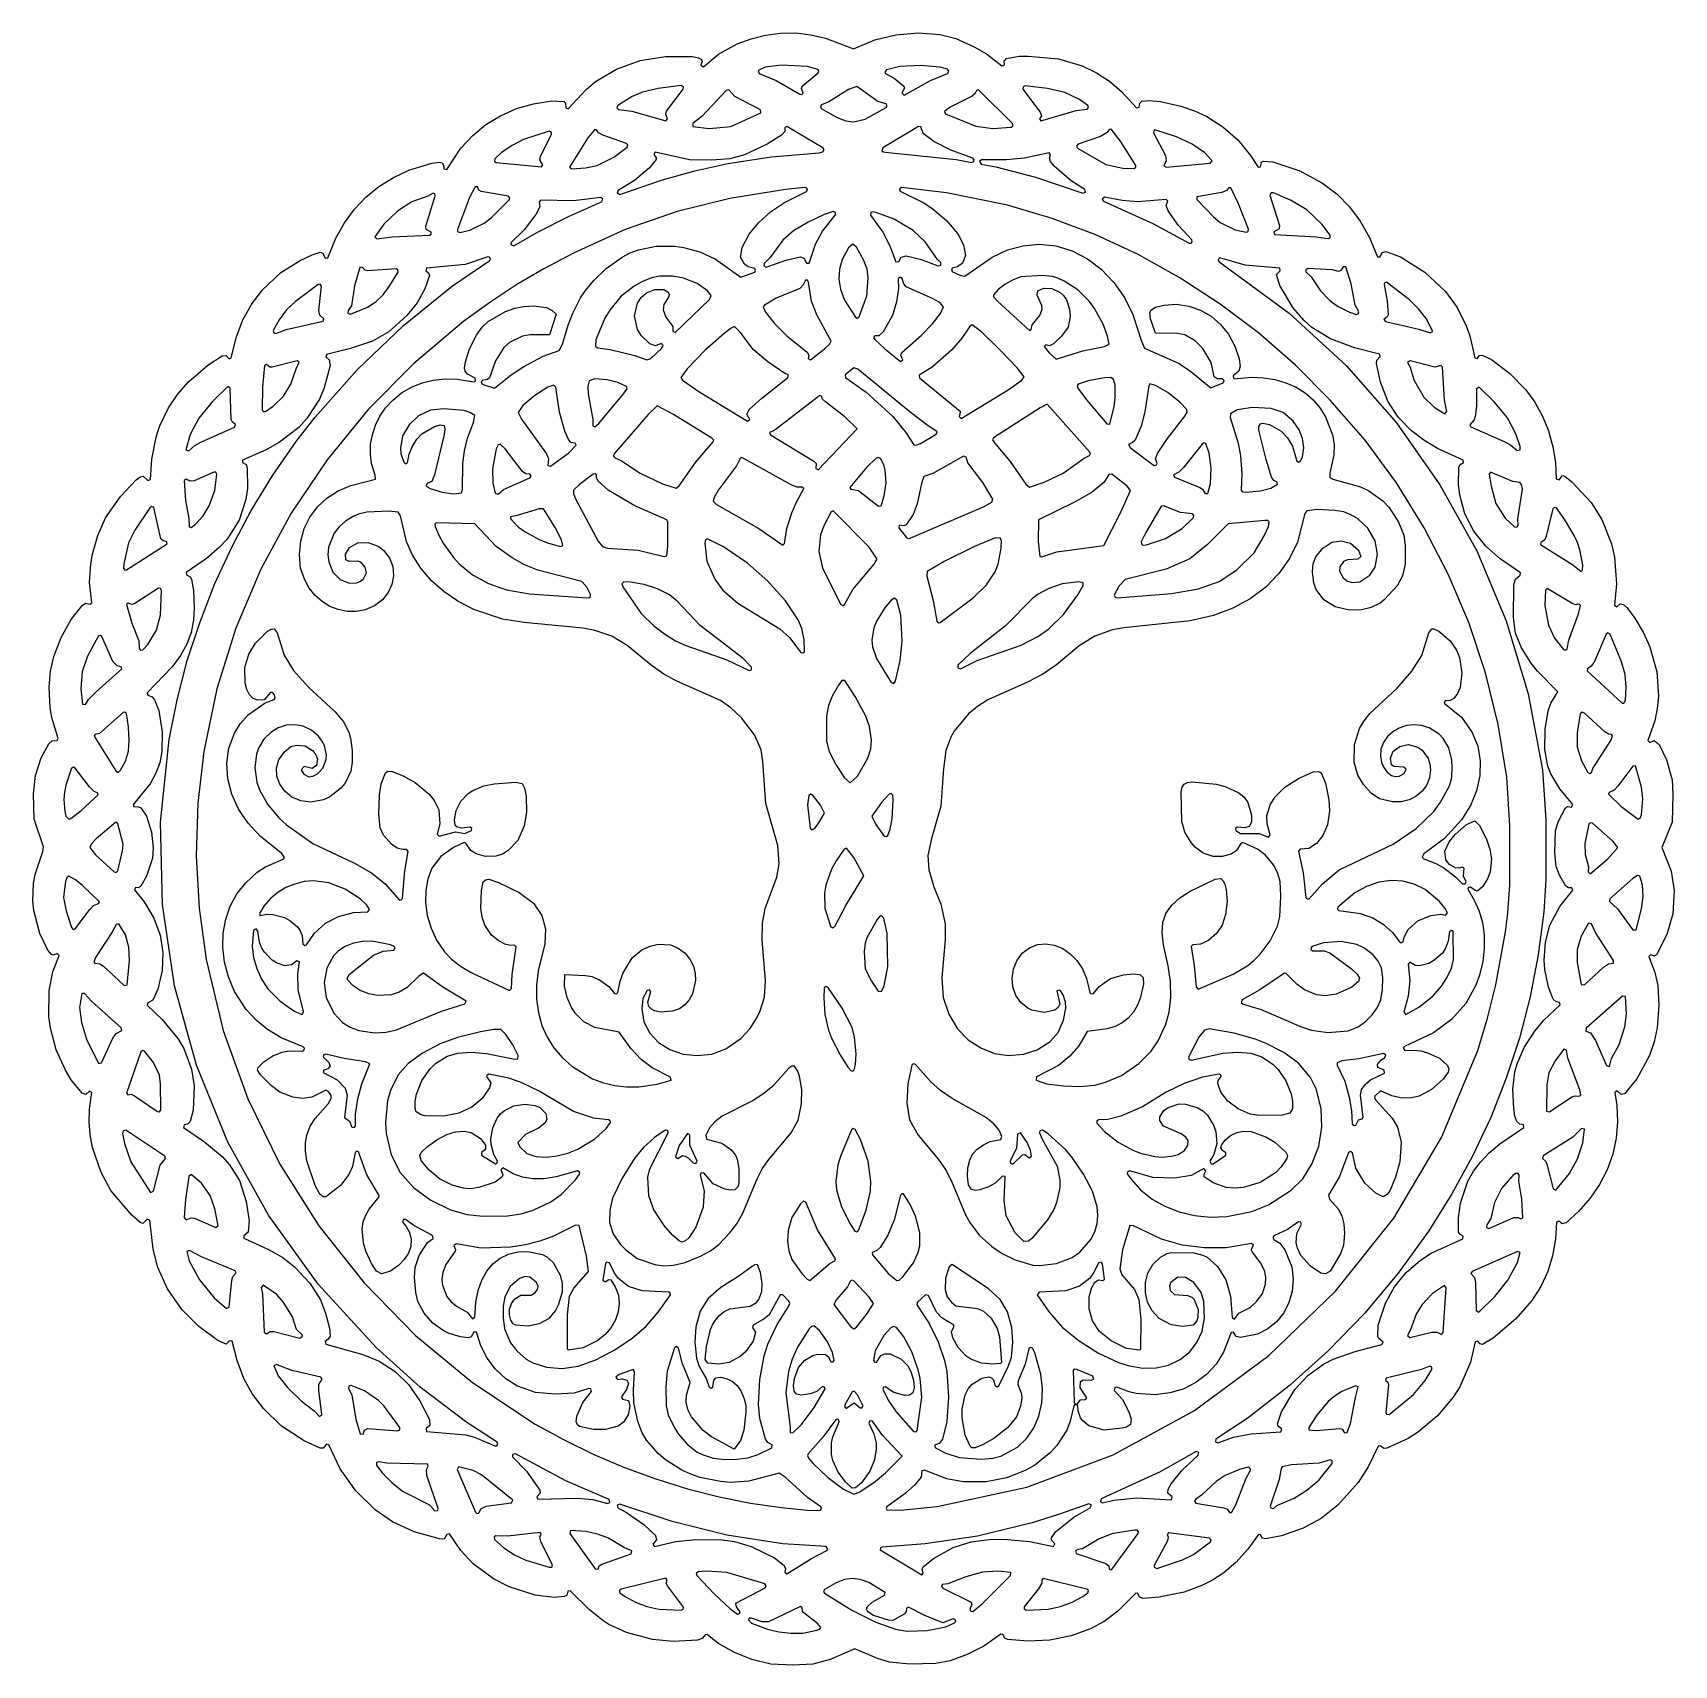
# Model space of a CAD drawing. Header units: metres. Extents: x 5 to 295, y 5 to 295.
import ezdxf

# ---------------------------------------------------------------- set-up
doc = ezdxf.new("R2010")
doc.units = ezdxf.units.M

msp = doc.modelspace()

# ---------------------------------------------------------------- linework, layer by layer
at = {"layer": 'CUT'}
for points in [[(7.9839, 169.1682), (8.8599, 169.2142), (9.0163, 169.5784), (7.8773, 173.2952), (7.6121, 174.9857), (7.4365, 178.685), (7.6423, 181.4838), (8.2706, 184.1182), (9.5625, 187.494), (11.3463, 190.6739), (13.3538, 193.1785), (13.9503, 193.5326), (14.6349, 193.3597), (14.978, 193.6282), (14.5851, 197.2395), (14.7941, 200.5498), (15.0907, 202.2638), (16.0283, 205.5748), (17.4156, 208.6505), (20.0445, 212.4375), (22.851, 215.3944), (23.5666, 215.9232), (24.1086, 216.0396), (24.8899, 215.2815), (25.3954, 215.4952), (25.6044, 219.0932), (26.3961, 222.9932), (26.9977, 224.8852), (28.5489, 228.1926), (30.1795, 230.5112), (32.1232, 232.7512), (35.5491, 235.7375), (38.0632, 237.3912), (38.7957, 237.4166), (39.2939, 236.8719), (39.6972, 237.019), (40.6064, 240.7526), (41.7575, 243.7681), (43.263, 246.4877), (45.1791, 249.0309), (48.4784, 252.1218), (51.886, 254.2539), (54.018, 255.2881), (55.4179, 255.7365), (55.9364, 255.5802), (56.3405, 254.7042), (56.8047, 254.7272), (58.2186, 258.202), (59.7496, 260.9343), (61.5258, 263.3564), (63.5597, 265.5065), (65.8627, 267.4003), (68.4345, 269.0007), (71.1776, 270.3014), (75.2049, 271.5201), (76.5912, 271.7034), (77.0484, 271.5682), (77.3125, 271.1936), (77.3657, 270.533), (77.8698, 270.4135), (80.3874, 274.1535), (82.483, 276.4313), (84.8169, 278.3565), (87.3896, 279.9286), (90.2486, 281.192), (93.2607, 282.0453), (96.4699, 282.5441), (98.5911, 282.4621), (98.9017, 282.1311), (98.9345, 281.2997), (99.3973, 281.1308), (102.5596, 284.5851), (104.2461, 285.9705), (107.9423, 288.1706), (112.1083, 289.6808), (116.6305, 290.425), (121.4157, 290.3955), (122.4619, 290.1711), (122.9903, 289.8647), (123.1098, 289.5314), (122.9095, 288.8801), (123.3505, 288.606), (126.0157, 290.8057), (129.3122, 292.6422), (131.781, 293.5716), (134.3508, 294.224), (136.9849, 294.5528), (139.6932, 294.5824), (142.3546, 294.2837), (144.9848, 293.6603), (149.9079, 291.7695), (153.7009, 293.3782), (157.4222, 294.2865), (161.3785, 294.6137), (165.2585, 294.3147), (168.0396, 293.6022), (171.303, 292.1321), (173.5038, 290.8818), (176.2194, 288.7783), (176.6496, 288.9563), (176.6123, 289.6193), (177.054, 290.0589), (179.264, 290.4518), (180.87, 290.4833), (186.2346, 290.0135), (190.4291, 288.7471), (192.9579, 287.5416), (195.2606, 286.0327), (197.4163, 284.2277), (200.0726, 281.3455), (200.5296, 281.4525), (200.6365, 282.1212), (201.0055, 282.4764), (202.2876, 282.6017), (204.3331, 282.4262), (207.9359, 281.6222), (210.3276, 280.7938), (212.5148, 279.7869), (215.3845, 277.9715), (217.9907, 275.6361), (220.2421, 272.8853), (221.5955, 270.8199), (222.0579, 270.8951), (222.179, 271.6817), (222.5696, 271.8908), (224.214, 271.7531), (229.0192, 270.1589), (233.0348, 267.961), (235.5887, 266.007), (237.8032, 263.7576), (239.6919, 261.2296), (241.3198, 258.336), (242.739, 254.951), (243.203, 254.9022), (243.584, 255.6861), (244.2475, 255.8835), (246.8131, 254.9188), (251.1256, 252.2276), (254.8261, 248.7621), (256.8573, 245.9252), (258.4701, 242.6995), (259.1031, 240.9472), (259.9982, 236.9996), (260.4277, 236.9133), (260.8354, 237.4234), (261.2951, 237.5124), (262.928, 236.7244), (266.231, 234.2491), (268.977, 231.4107), (270.6039, 229.1447), (271.9929, 226.6966), (273.0617, 224.0635), (273.8421, 221.2706), (274.278, 218.4522), (274.4161, 215.5591), (274.9233, 215.4049), (275.5547, 216.1815), (275.9601, 216.0831), (277.1966, 215.0819), (280.5893, 211.3963), (282.5005, 208.4067), (284.2282, 204.0728), (284.7702, 201.7251), (285.1218, 197.0069), (284.7574, 193.1918), (285.1762, 192.9282), (285.7722, 193.4662), (286.3335, 193.3366), (286.9547, 192.783), (288.3436, 190.9196), (289.8495, 188.4071), (291.0208, 185.8304), (292.2629, 181.4046), (292.5633, 177.0559), (292.3289, 174.8888), (291.8749, 172.7146), (290.6259, 169.2484), (291.018, 168.8935), (291.8023, 169.2425), (292.6572, 168.4955), (293.931, 165.795), (294.9602, 162.2369), (295.083, 159.6944), (294.962, 154.7377), (293.1519, 150.2732), (294.8143, 146.0619), (295.3174, 142.6404), (295.0816, 138.5194), (293.9877, 134.8437), (292.1742, 131.276), (291.803, 131.0406), (291.1218, 131.2753), (290.8304, 130.9582), (291.9104, 128.1162), (292.446, 125.7854), (292.622, 122.3079), (292.3245, 118.286), (291.7984, 115.8303), (290.9425, 113.4324), (288.684, 109.2688), (286.5173, 106.6094), (285.9272, 106.472), (285.2255, 107.1232), (284.8172, 106.8528), (285.1811, 104.5556), (285.2972, 101.6805), (285.0639, 98.7852), (284.4322, 95.9243), (283.4512, 93.1718), (282.0923, 90.5773), (280.4352, 88.1062), (278.3763, 85.7453), (276.1598, 83.7782), (275.4994, 83.6123), (274.8576, 84.0388), (274.4998, 83.851), (274.3061, 80.8395), (273.7831, 77.9046), (272.9294, 75.1271), (271.6895, 72.4902), (270.0953, 70.0041), (267.2842, 66.7725), (263.2644, 63.3431), (261.3371, 62.1963), (260.9624, 62.2978), (260.5083, 62.7947), (260.0581, 62.6936), (259.2374, 59.0707), (257.3311, 54.7297), (256.1566, 52.8916), (253.3745, 49.5824), (250.0093, 46.7443), (248.1741, 45.5709), (244.3932, 43.8311), (243.8633, 43.7738), (243.2587, 44.2462), (242.868, 44.1646), (241.124, 40.509), (239.3401, 37.7452), (235.7298, 33.7532), (232.7781, 31.3889), (229.5814, 29.6388), (225.7741, 28.3292), (222.9026, 27.7685), (222.4048, 27.9055), (222.0423, 28.509), (221.676, 28.5451), (219.7658, 25.9633), (217.699, 23.6621), (215.5318, 21.7291), (213.5487, 20.436), (211.6283, 19.4915), (208.5208, 18.3481), (204.0978, 17.4315), (201.25, 17.2271), (200.6215, 17.461), (200.3256, 18.1154), (199.955, 18.1451), (196.7553, 14.9642), (194.3059, 13.1328), (191.9359, 11.8431), (188.4792, 10.6046), (184.699, 9.839), (180.8047, 9.6342), (177.2692, 9.9588), (176.7457, 10.1943), (176.364, 10.8302), (176.0396, 10.9022), (173.0016, 8.7342), (170.0772, 7.2549), (167.0668, 6.1816), (164.5149, 5.7083), (159.8798, 5.5615), (156.3332, 5.9436), (154.1978, 6.5438), (150.156, 8.2534), (145.7998, 6.3672), (142.7281, 5.5678), (139.1718, 5.3859), (135.3031, 5.5671), (131.9054, 6.3963), (128.708, 7.687), (125.9021, 9.3093), (123.9741, 10.8363), (123.6548, 10.7495), (123.1447, 10.1263), (122.2912, 9.8192), (117.9557, 9.6045), (114.326, 9.9324), (109.7201, 11.1749), (106.5576, 12.6095), (105.5445, 13.2817), (103.1842, 15.1711), (99.7566, 18.5479), (99.3303, 18.4824), (99.1126, 17.7885), (98.7542, 17.5613), (96.8914, 17.3985), (93.5461, 17.8155), (88.9061, 19.2838), (86.1583, 20.6582), (82.5721, 23.3627), (80.364, 25.7207), (78.3376, 28.6335), (77.8732, 28.5583), (77.4133, 27.7352), (76.5584, 27.7459), (72.1078, 29.0146), (68.2652, 30.7609), (65.1585, 32.9233), (61.7379, 36.2878), (58.975, 40.1968), (56.9502, 44.4455), (56.5524, 44.5176), (55.9855, 43.859), (55.4375, 43.8248), (52.6263, 45.1129), (48.6094, 47.715), (45.3742, 50.862), (43.4671, 53.3968), (41.9441, 56.2086), (40.7316, 59.3681), (39.8285, 62.8054), (39.3744, 62.8774), (38.7888, 62.2807), (37.2977, 62.9294), (33.9318, 65.4102), (30.943, 68.4315), (28.3793, 72.0591), (26.7013, 75.8256), (25.8364, 79.105), (25.2913, 84.2124), (24.7974, 84.3887), (24.0313, 83.6444), (23.5354, 83.8342), (22.0689, 85.0956), (18.3806, 89.4882), (16.6338, 92.6791), (15.0943, 97.109), (14.6727, 99.3978), (14.4976, 101.6505), (14.5847, 103.8861), (14.9771, 106.8498), (14.5831, 107.1039), (13.9475, 106.528), (13.2909, 106.7474), (11.3297, 109.1171), (10.2967, 110.8023), (8.6574, 114.4028), (7.6485, 118.2758), (7.3777, 120.3261), (7.4096, 124.9247), (8.0569, 128.2501), (9.1772, 131.1035), (8.8558, 131.4718), (8.1829, 131.1905), (7.8664, 131.2872), (7.1657, 132.0933), (5.7764, 135.0535), (4.7169, 139.0845), (4.5361, 140.7528), (4.6578, 143.921), (4.9275, 145.4962), (6.3288, 149.531), (6.4111, 150.3869), (4.778, 155.3044), (4.6533, 159.7803), (5.0379, 163.0475), (6.0427, 166.1261), (7.3453, 168.6288), (7.9839, 169.1682)], [(140.428, 283.7238), (140.7908, 283.6988), (141.0077, 283.9472), (140.7103, 284.7376), (140.86, 285.1732), (143.664, 287.4988), (143.7708, 287.8094), (143.6024, 288.0914), (141.8001, 288.633), (137.1669, 288.8916), (134.2927, 288.5155), (133.0221, 287.9447), (133.1874, 287.4207), (136.2279, 286.1588), (140.428, 283.7238)], [(166.5554, 287.4149), (166.8346, 287.7902), (166.5529, 288.1635), (165.3092, 288.5186), (161.8448, 288.8323), (158.152, 288.6546), (155.7508, 288.0617), (155.4787, 287.7147), (155.6253, 287.3824), (157.1036, 286.5707), (158.8679, 285.1856), (158.9887, 284.8192), (158.5084, 283.9679), (158.898, 283.5778), (163.5491, 286.179), (166.5554, 287.4149)], [(108.1715, 281.7134), (108.0133, 281.3378), (108.2761, 281.0263), (110.6344, 280.7534), (116.6982, 279.0326), (116.9644, 279.3705), (116.6869, 280.1373), (116.8215, 280.7519), (119.7695, 284.6544), (119.8179, 284.9881), (119.3978, 285.2588), (115.3389, 284.7328), (112.5279, 284.102), (110.7311, 283.3374), (108.1715, 281.7134)], [(155.7086, 281.376), (155.891, 281.6954), (155.7267, 282.0245), (154.2628, 282.4733), (150.5184, 285.083), (149.0354, 284.5612), (145.5728, 282.4051), (144.2444, 281.8581), (144.0656, 281.5322), (144.2099, 281.2274), (145.0013, 280.7039), (147.0308, 279.5873), (148.5868, 278.995), (149.94, 278.8259), (151.9884, 279.3437), (155.7086, 281.376)], [(180.333, 285.2015), (179.9663, 285.052), (179.9194, 284.6589), (183.0253, 280.5604), (183.2245, 279.9282), (182.866, 279.3532), (183.1317, 279.002), (189.3624, 280.8701), (191.3036, 281.1048), (191.5669, 281.365), (191.4681, 281.7565), (189.9838, 282.789), (187.3644, 284.0311), (184.3145, 284.7608), (180.333, 285.2015)], [(128.8977, 283.3484), (127.8348, 284.5335), (127.3951, 284.394), (123.1281, 279.8627), (121.4759, 278.5411), (121.4733, 278.0114), (124.382, 277.6812), (128.2179, 278.0218), (133.5348, 280.4245), (133.445, 280.9752), (128.8977, 283.3484)], [(177.835, 277.8961), (178.1559, 278.145), (178.0816, 278.5442), (172.0783, 284.5136), (171.6929, 284.398), (171.4345, 283.7872), (170.9588, 283.3792), (167.0376, 281.419), (166.0196, 280.6922), (166.2456, 280.2603), (171.6034, 278.0807), (174.5936, 277.6823), (177.835, 277.8961)], [(96.4207, 276.5977), (96.3949, 277.0368), (96.0144, 277.1816), (91.469, 275.6853), (89.4281, 274.6648), (87.5543, 273.3798), (86.3569, 272.2638), (86.3028, 271.8281), (86.6109, 271.6182), (94.6582, 270.8428), (94.8913, 271.2443), (94.4032, 272.0054), (94.4276, 272.6365), (96.4207, 276.5977)], [(102.8801, 276.0219), (99.6191, 270.8176), (99.9992, 270.5415), (102.4683, 270.6793), (104.5415, 271.115), (107.4457, 272.5572), (109.8238, 274.3498), (109.9529, 274.7633), (109.731, 275.0122), (105.5089, 276.469), (104.7498, 276.8694), (104.3718, 277.4192), (104.0411, 277.4533), (102.8801, 276.0219)], [(128.0347, 272.3128), (124.8143, 272.0754), (120.8965, 272.1047), (114.8108, 273.4552), (114.5541, 273.0256), (114.9686, 272.4758), (114.9523, 272.1832), (113.7702, 270.6807), (111.1346, 268.4278), (108.2134, 266.6613), (108.0769, 266.249), (108.5585, 265.978), (116.1089, 268.5626), (121.8354, 270.177), (127.6855, 271.464), (135.3878, 272.6698), (143.8347, 273.375), (144.5117, 273.5199), (144.7082, 273.9117), (144.4716, 274.2309), (138.097, 278.012), (137.7886, 277.8148), (137.7361, 277.1423), (137.1431, 276.4746), (134.6391, 274.8589), (130.6001, 272.9708), (128.0347, 272.3128)], [(162.2715, 276.7682), (161.8599, 277.9412), (161.4232, 278.0017), (155.101, 274.22), (154.9678, 273.7186), (155.1908, 273.5252), (156.0511, 273.4031), (168.1225, 272.1723), (170.8631, 271.6593), (171.2255, 271.8377), (171.2774, 272.134), (171.0692, 272.3978), (167.0312, 273.8773), (164.1417, 275.3798), (162.2715, 276.7682)], [(189.7266, 274.8836), (189.4527, 274.5533), (189.616, 274.1915), (194.6519, 271.286), (197.6686, 270.6215), (199.6427, 270.5492), (199.9712, 270.7867), (199.9547, 271.1236), (197.249, 275.4325), (195.5946, 277.5451), (195.2276, 277.5003), (194.8946, 276.9247), (193.6627, 276.2596), (189.7266, 274.8836)], [(205.314, 271.9568), (204.9139, 271.0699), (205.3086, 270.821), (213.0957, 271.5441), (213.4465, 271.9433), (212.1893, 273.3406), (209.9159, 274.8613), (207.153, 276.1567), (203.3394, 277.4295), (203.1091, 277.2435), (203.088, 276.9133), (205.2254, 272.8843), (205.314, 271.9568)], [(190.5291, 266.2182), (191.0047, 266.3758), (190.9326, 266.8716), (188.5069, 268.404), (185.4524, 270.9928), (184.8091, 271.8415), (184.6541, 272.4734), (184.8389, 273.0204), (184.5772, 273.325), (180.1943, 272.4275), (176.9852, 272.1044), (172.6107, 272.1055), (172.2769, 271.8282), (172.5414, 271.3433), (175.1662, 270.8462), (182.1853, 269.033), (190.5291, 266.2182)], [(45.4979, 176.4424), (44.3312, 176.3498), (43.5877, 176.6371), (42.9205, 177.3362), (42.4321, 178.2537), (42.1275, 179.4071), (42.097, 182.1678), (42.7788, 184.5485), (43.9653, 186.4692), (46.0882, 188.6217), (46.7619, 188.9621), (47.311, 188.997), (47.8265, 188.3226), (49.0784, 184.3584), (50.7448, 181.6366), (53.3463, 178.6601), (58.0833, 174.3026), (59.6005, 172.5091), (60.5081, 170.7237), (60.8243, 169.6518), (61.0886, 167.4422), (61.0858, 165.3721), (60.8751, 163.7694), (59.8628, 161.6779), (59.0463, 160.7039), (57.1754, 159.2229), (56.0604, 158.7009), (53.7859, 158.2868), (52.0141, 158.5261), (50.438, 159.1903), (49.1599, 160.227), (48.2676, 161.4825), (47.7517, 162.8896), (47.6914, 164.3696), (48.1059, 165.8102), (49.0584, 167.1858), (50.2502, 168.1667), (51.2733, 168.3727), (52.783, 168.2716), (54.0862, 167.4604), (54.6772, 166.6799), (54.9605, 165.8942), (54.7687, 164.8191), (54.049, 164.265), (52.6329, 164.5995), (52.101, 164.0413), (52.5206, 163.2572), (53.4416, 162.8123), (54.1605, 162.9176), (54.9457, 163.3315), (55.8976, 164.3485), (56.4995, 165.8467), (56.5643, 166.6919), (56.1853, 168.3093), (55.7324, 169.1437), (55.1255, 169.9822), (53.8894, 171.0514), (52.4399, 171.7521), (50.9919, 172.0223), (49.444, 171.9245), (48.0199, 171.4561), (46.6855, 170.6329), (45.4898, 169.4373), (44.5313, 167.8874), (44.1423, 166.8163), (43.8651, 164.3922), (44.231, 161.859), (44.7052, 160.4908), (46.0945, 157.9249), (48.1248, 155.5233), (49.4832, 154.2822), (54.1419, 150.9657), (61.5068, 147.5184), (64.5577, 145.7877), (66.9553, 143.8393), (69.5073, 140.9375), (69.8103, 140.9654), (70.0098, 141.2404), (70.4274, 146.1077), (71.0296, 149.583), (70.7481, 149.9249), (70.0588, 149.8833), (69.0564, 150.1595), (68.0492, 150.8268), (66.6902, 152.448), (66.0992, 153.7433), (65.8547, 156.1703), (65.9733, 159.548), (66.2738, 161.5756), (67.03, 163.4785), (67.4306, 163.7701), (68.1956, 163.7149), (70.1487, 162.9583), (72.2882, 161.796), (74.7265, 159.7383), (75.654, 158.5956), (76.4388, 156.9434), (76.6164, 154.4816), (76.149, 152.6511), (76.5215, 152.2542), (79.4343, 153.0506), (81.092, 152.723), (82.2403, 153.2771), (82.2845, 153.6441), (82.0025, 153.8831), (80.4985, 153.7165), (79.669, 153.9505), (79.3727, 154.2954), (79.2435, 155.1895), (79.556, 156.7992), (80.351, 158.4473), (81.6498, 159.8181), (82.4603, 160.3626), (84.4105, 161.1802), (86.2619, 161.5473), (90.0973, 161.8403), (91.2556, 161.5765), (91.6591, 160.7739), (91.9351, 159.2964), (91.9661, 156.5057), (91.5708, 154.0782), (90.4524, 151.5036), (88.7762, 149.7138), (87.7414, 149.1056), (86.5849, 148.7401), (84.7289, 148.6495), (83.0713, 149.1292), (82.1524, 149.7583), (81.2385, 151.0512), (80.939, 151.1752), (79.0848, 150.2543), (76.8186, 148.6493), (75.2482, 146.5903), (74.531, 144.7278), (74.1559, 142.6541), (74.098, 140.4937), (74.4108, 138.237), (75.0807, 135.9544), (76.0793, 133.8404), (77.4398, 131.7982), (78.6996, 130.4567), (80.2849, 129.22), (82.2048, 128.1026), (88.982, 124.9382), (89.3407, 125.2841), (89.4698, 127.7349), (90.1726, 132.6806), (89.8751, 132.9546), (89.2238, 132.8867), (88.1558, 133.157), (86.9314, 133.8247), (85.8164, 134.7589), (84.6334, 136.5044), (84.1379, 137.9272), (83.9306, 139.5088), (84.0189, 142.6305), (84.3316, 144.1705), (84.7562, 144.5653), (85.3251, 144.6428), (87.0539, 144.0745), (90.7045, 142.2633), (93.2127, 140.3735), (94.7065, 138.2135), (95.3665, 135.8755), (95.2193, 133.2253), (94.0503, 128.3944), (93.7578, 125.8437), (93.7838, 123.3788), (94.1096, 120.9542), (94.7222, 118.7252), (95.6498, 116.6477), (96.8317, 114.7623), (98.3373, 113.0462), (100.0531, 111.5086), (103.6782, 109.2833), (105.6116, 108.5648), (107.6394, 108.0756), (109.7219, 107.8472), (111.891, 107.8781), (115.1321, 108.3129), (117.5973, 109.0558), (117.5052, 109.6012), (114.2772, 111.2007), (112.2871, 112.7089), (110.5411, 114.5762), (108.4003, 117.5206), (104.0792, 118.3582), (102.1256, 119.3544), (100.6588, 120.8798), (99.9715, 121.912), (99.1765, 123.7107), (98.7552, 125.6999), (98.7877, 127.7775), (102.4621, 127.5891), (103.5854, 127.4019), (104.9429, 126.8238), (106.5676, 125.6128), (107.5645, 124.3835), (107.9593, 124.337), (108.1762, 124.5863), (108.5726, 126.5718), (109.1451, 128.0857), (110.7004, 130.7129), (112.4444, 132.1162), (113.8794, 132.7709), (115.3173, 133.1525), (117.528, 133.0277), (118.8932, 132.4455), (120.0778, 131.5556), (120.9883, 130.3805), (121.5735, 129.2127), (121.8773, 127.9694), (121.9378, 126.6987), (121.4046, 124.3412), (120.7864, 123.2482), (120.0293, 122.3696), (119.0725, 121.7076), (117.7992, 121.2562), (115.8111, 121.1081), (114.6592, 121.325), (114.1693, 121.6076), (113.6672, 122.1199), (113.4931, 122.8403), (114.0514, 124.7316), (113.7827, 125.0223), (113.3725, 124.9008), (112.6222, 123.4818), (112.4198, 121.6536), (112.8011, 119.3753), (113.8539, 117.3577), (115.4028, 115.7322), (117.3972, 114.48), (119.725, 113.6751), (122.2122, 113.3901), (124.8144, 113.6754), (127.3279, 114.5865), (129.9459, 116.4148), (131.5962, 118.206), (132.811, 120.0818), (133.4062, 121.3298), (134.1431, 123.7665), (134.3497, 126.6609), (133.7361, 133.8967), (133.7968, 136.8517), (134.3038, 139.4643), (136.3545, 145.003), (136.7529, 147.3769), (136.5476, 150.5926), (134.3808, 158.0358), (133.8815, 165.4323), (133.5707, 167.5873), (132.3807, 170.236), (130.0802, 173.2247), (128.1789, 175.0103), (126.3582, 176.3205), (118.6297, 179.7184), (116.336, 180.9696), (114.0666, 182.5911), (109.8383, 186.0828), (107.0881, 187.7272), (103.9412, 188.7562), (101.9659, 189.1399), (91.5678, 190.1029), (87.7454, 190.7256), (82.6724, 192.4259), (79.8526, 193.8955), (77.3818, 195.5815), (75.1649, 197.5283), (73.2932, 199.7308), (71.7975, 202.0495), (70.738, 204.4898), (69.6455, 209.0498), (69.2446, 209.7099), (67.6278, 209.8476), (63.7008, 209.6755), (62.2327, 209.3406), (61.2904, 208.9155), (59.9495, 208.1003), (58.8118, 207.1005), (57.9348, 205.9579), (56.9271, 203.4535), (56.7865, 202.1507), (56.9485, 200.8873), (57.7002, 199.0377), (58.9764, 197.7247), (60.5967, 197.1112), (61.9204, 197.1684), (62.5898, 197.4424), (63.1361, 197.8685), (63.6279, 198.9106), (63.44, 199.9635), (62.6567, 200.8112), (62.1253, 201.0009), (60.5787, 200.9167), (60.0012, 201.2414), (59.9456, 202.2659), (60.62, 203.4159), (62.1162, 204.2263), (63.9584, 204.2923), (65.856, 203.5714), (66.7079, 202.8808), (67.7071, 201.5563), (68.3065, 200.0676), (68.4378, 198.4125), (68.1661, 196.892), (67.5036, 195.4486), (66.4971, 194.1407), (65.0821, 193.1033), (63.3976, 192.3893), (61.8359, 192.096), (60.2141, 192.0961), (58.6538, 192.4061), (57.1816, 192.9961), (55.8036, 193.835), (54.5757, 194.9129), (53.5153, 196.2074), (52.6567, 197.7926), (51.9722, 199.732), (51.7938, 202.1788), (52.0008, 204.5589), (52.6263, 206.7931), (53.6102, 208.82), (54.9709, 210.6286), (56.6196, 212.1578), (58.6133, 213.4375), (60.8715, 214.3885), (65.235, 215.5542), (65.212, 216.2183), (64.5412, 218.3055), (64.3344, 219.9505), (64.3618, 221.7112), (64.6842, 223.3876), (65.2257, 225.0792), (66.0173, 226.6643), (67.0255, 228.1534), (68.2936, 229.5471), (69.8708, 230.8267), (71.5975, 231.8389), (73.4957, 232.5895), (75.4394, 233.0826), (77.5669, 233.2955), (79.7587, 233.2334), (82.5975, 232.7501), (82.9315, 232.903), (82.8875, 233.4245), (81.5509, 234.1515), (81.1086, 234.6684), (81.0032, 235.1693), (81.1847, 236.3369), (81.8984, 238.5924), (83.1329, 241.0619), (84.1118, 242.4365), (85.2003, 243.459), (88.2588, 245.2367), (89.9006, 245.8312), (91.5062, 246.1273), (93.2739, 246.2148), (95.5157, 245.9197), (96.5202, 245.4268), (97.2693, 244.7351), (96.0578, 241.0818), (92.6614, 241.1094), (91.2579, 240.8502), (88.9871, 239.7628), (87.9902, 238.8614), (86.5329, 236.5187), (85.452, 233.4893), (85.093, 233.1826), (84.1375, 233.0347), (83.939, 232.7655), (84.1408, 232.3456), (86.2996, 231.6725), (89.2826, 234.0408), (91.5092, 235.496), (94.9688, 237.314), (97.7971, 238.3435), (98.3788, 239.4365), (99.3785, 242.8129), (100.212, 244.9269), (101.5894, 247.6819), (102.4316, 248.9469), (103.9905, 250.8004), (106.1366, 252.8559), (108.919, 254.8768), (110.3411, 255.6199), (111.844, 256.1731), (114.9786, 256.7883), (118.27, 256.7922), (119.7864, 256.5861), (122.6901, 255.8186), (125.4774, 254.5176), (129.9787, 251.3473), (132.4212, 252.234), (132.5872, 252.5207), (132.4728, 252.8316), (131.2446, 253.1592), (130.6352, 253.5947), (129.9303, 254.8473), (130.1803, 256.5531), (131.4158, 258.9658), (133.0818, 260.9658), (135.207, 262.887), (137.7176, 264.5624), (141.579, 266.4733), (141.7538, 266.7586), (141.6432, 267.0745), (141.3285, 267.1882), (137.8624, 266.8319), (128.0201, 265.2841), (118.6629, 262.9457), (109.493, 259.7523), (100.342, 255.6002), (95.0482, 252.8214), (90.2892, 250.0185), (85.6702, 246.9784), (80.9107, 243.504), (72.0215, 236.0484), (63.9195, 227.861), (56.6647, 218.9709), (50.3175, 209.5261), (44.9345, 199.5539), (40.5172, 189.1439), (37.1233, 178.3541), (34.8096, 167.2634), (33.7554, 158.1106), (33.4916, 148.7922), (33.9892, 139.5242), (35.2486, 130.3979), (38.2824, 117.8251), (42.6375, 105.7177), (48.3093, 94.164), (55.18, 83.2545), (63.2191, 73.1028), (72.3454, 63.804), (82.4335, 55.4653), (93.5229, 48.1186), (98.6598, 45.2996), (103.9536, 42.7264), (109.3745, 40.424), (114.9029, 38.4051), (120.5072, 36.6447), (126.1011, 35.2171), (131.6769, 34.102), (137.1436, 33.3131), (142.3447, 32.8166), (144.078, 32.8261), (144.2478, 33.1174), (144.127, 33.4322), (141.7611, 35.0743), (137.794, 38.7166), (136.771, 39.4351), (131.4085, 37.9639), (128.0704, 37.759), (126.3473, 37.9053), (122.7727, 38.6412), (121.1381, 39.2156), (119.5324, 39.932), (116.6369, 41.7747), (115.3018, 42.8975), (113.2502, 45.242), (112.4773, 46.5415), (111.6898, 48.5546), (111.0304, 51.8739), (110.9423, 54.1329), (111.1474, 57.3886), (110.8892, 57.7941), (108.4061, 56.9122), (107.8173, 56.4329), (108.1122, 56.0007), (109.0236, 56.1078), (109.7436, 55.9148), (110.0417, 55.3088), (109.7366, 54.2097), (108.8216, 52.91), (109.0237, 52.5225), (110.0407, 52.2966), (110.3061, 51.296), (110.0342, 49.7698), (109.1524, 48.4184), (108.2574, 47.7294), (106.0041, 47.1662), (103.8527, 47.1657), (101.4092, 47.6893), (101.0551, 47.9479), (100.7878, 48.5346), (100.933, 49.5178), (101.9989, 51.9484), (103.5278, 53.8685), (103.3955, 54.3488), (103.064, 54.4036), (100.4478, 53.5797), (97.0459, 53.4037), (93.6115, 53.7023), (90.4031, 54.8035), (88.3192, 56.1426), (86.486, 57.8315), (85.0466, 59.7721), (83.9287, 61.9466), (83.1411, 64.3825), (82.6759, 64.408), (82.181, 63.5742), (81.6712, 63.395), (80.2976, 63.5428), (78.2866, 64.1323), (77.219, 64.6647), (75.3757, 66.0105), (73.8447, 67.7728), (72.7523, 69.8303), (72.3645, 71.404), (72.1537, 74.1047), (72.2996, 75.8592), (72.9751, 77.9812), (74.4505, 80.2816), (75.431, 80.9818), (75.3498, 81.5262), (72.0584, 83.2819), (70.5618, 84.3593), (70.1902, 84.3445), (70.0244, 83.8728), (70.6927, 83.1133), (71.2842, 82.0214), (71.5749, 80.828), (71.483, 79.5792), (71.0829, 78.3867), (70.3284, 77.2407), (69.2952, 76.2053), (67.8801, 75.2187), (66.3237, 74.7026), (65.3944, 75.2015), (64.5865, 76.4316), (63.5168, 78.7574), (63.101, 80.1365), (62.8955, 82.6616), (63.0782, 83.9286), (63.5133, 85.1023), (64.1007, 86.1873), (65.8263, 88.298), (65.8933, 88.5998), (63.6963, 92.2494), (62.243, 96.3407), (61.8931, 96.4365), (61.6317, 96.2369), (61.1811, 93.7374), (60.493, 92.3383), (59.0217, 90.3964), (56.4217, 88.3725), (55.9537, 88.3465), (55.3628, 88.8436), (54.5541, 90.3799), (53.092, 94.7368), (52.8182, 96.4602), (52.848, 98.0191), (53.1194, 99.4928), (53.6912, 100.8784), (54.5742, 102.2447), (56.8524, 104.8759), (57.3667, 105.7726), (57.4003, 106.379), (56.8371, 107.049), (56.4157, 107.24), (53.9355, 106.0222), (52.3356, 105.8159), (50.6158, 106.0021), (48.2986, 106.9435), (46.8193, 108.04), (44.8511, 109.9567), (44.3332, 110.8202), (44.4525, 111.2805), (45.4334, 112.2893), (47.0442, 113.3734), (48.7353, 114.0153), (49.9321, 114.2282), (52.3537, 114.2067), (52.6218, 114.412), (52.6434, 114.7135), (52.443, 114.9399), (48.5531, 116.5684), (46.1228, 118.0031), (44.1348, 119.632), (42.3284, 121.5834), (40.2517, 124.7512), (39.1855, 127.3499), (38.5012, 129.9542), (38.1715, 132.5342), (38.2564, 135.081), (38.7034, 137.5436), (39.5056, 139.8604), (40.6938, 142.0291), (42.2527, 144.0341), (44.2747, 145.88), (45.7347, 146.8521), (48.9007, 148.2167), (49.1429, 148.5167), (48.6294, 149.2107), (44.8562, 152.1911), (42.6801, 154.5805), (40.9797, 157.0744), (39.774, 159.689), (39.08, 162.4481), (38.902, 165.1838), (39.2829, 167.8615), (40.2395, 170.5081), (41.2753, 172.1696), (42.6988, 173.7465), (45.7241, 175.9184), (47.3123, 176.5182), (47.4678, 176.8114), (47.3274, 177.3011), (47.0086, 177.7292), (46.6163, 177.7475), (45.4979, 176.4424)], [(74.7821, 258.7391), (75.0948, 258.922), (75.1221, 259.2832), (74.1975, 259.7842), (74.1748, 260.3398), (75.8265, 265.7388), (75.7647, 266.0666), (75.472, 266.2268), (74.5344, 265.6974), (71.7099, 264.6625), (69.1407, 263.0208), (66.7314, 260.7029), (65.1112, 258.4871), (65.5015, 258.091), (68.1972, 258.4619), (74.7821, 258.7391)], [(88.939, 265.046), (89.0582, 265.3912), (88.8044, 265.6983), (83.9902, 266.5187), (83.539, 266.7325), (83.3439, 267.3186), (82.905, 267.3505), (81.9259, 265.4488), (79.7476, 259.7459), (79.7794, 259.4149), (80.1691, 259.228), (81.9686, 259.6261), (84.525, 260.8722), (85.7138, 261.8204), (88.939, 265.046)], [(105.2756, 264.6906), (105.517, 265.1243), (105.1371, 265.4437), (100.3418, 264.8388), (94.4689, 264.9648), (94.2579, 264.6311), (94.386, 263.8042), (93.6505, 262.4273), (91.5601, 259.7203), (89.2963, 257.4841), (89.2414, 257.0833), (89.7598, 256.883), (94.0409, 259.35), (99.4229, 262.0703), (105.2756, 264.6906)], [(162.5202, 39.9614), (162.0147, 39.8236), (161.8975, 38.6784), (160.7201, 37.259), (159.0901, 35.7787), (155.8307, 33.468), (155.7018, 33.1667), (155.8199, 32.8984), (158.2556, 32.8469), (164.7423, 33.4863), (180.6456, 36.9343), (195.9119, 42.6329), (210.3183, 50.4959), (223.5352, 60.2374), (235.3433, 71.6373), (245.6401, 84.5907), (254.0946, 98.8597), (260.51, 114.2874), (262.2668, 120.0215), (263.7289, 125.9275), (265.4274, 135.2977), (265.8661, 138.6066), (266.1862, 143.6433), (266.1866, 154.0952), (265.6914, 162.7041), (264.1423, 172.0618), (261.8916, 181.1865), (258.9282, 190.1062), (255.301, 198.674), (251.0449, 206.9238), (246.133, 214.8495), (240.5582, 222.4195), (234.3867, 229.5545), (228.2054, 235.7066), (221.6629, 241.4274), (214.8701, 246.5585), (207.7645, 251.2089), (200.3704, 255.3167), (192.8516, 258.8138), (185.1035, 261.7388), (177.2025, 264.0517), (166.3768, 266.247), (158.4037, 267.2278), (158.0521, 266.9649), (158.1678, 266.5415), (162.2772, 264.5651), (163.788, 263.5687), (166.3879, 261.3794), (168.3811, 258.9911), (169.4213, 257.0193), (169.7752, 255.1868), (169.2335, 253.8114), (168.3365, 253.124), (167.3849, 252.8896), (167.2597, 252.5857), (167.4421, 252.2726), (168.9392, 251.5958), (169.6579, 251.4865), (174.5179, 254.8669), (177.22, 256.1402), (179.9764, 256.8787), (182.7901, 257.1428), (185.7827, 256.8505), (188.6627, 255.9853), (191.3837, 254.5762), (193.821, 252.725), (196.056, 250.3963), (197.9186, 247.6987), (199.4297, 244.6766), (200.9478, 239.9626), (201.4943, 238.7631), (207.4751, 236.1055), (209.4043, 234.8568), (213.2059, 231.7302), (215.395, 232.6221), (215.5773, 233.021), (215.3108, 233.3273), (214.3266, 233.3194), (213.8374, 233.6466), (213.3187, 236.1724), (211.8155, 238.6816), (210.4377, 240.0523), (208.6163, 241.1072), (207.3206, 241.3138), (203.412, 241.3765), (202.5339, 243.9216), (202.4084, 244.9987), (202.601, 245.4652), (203.4165, 245.9755), (204.8987, 246.3334), (207.1349, 246.5082), (209.3457, 246.201), (211.3763, 245.4933), (213.2852, 244.3898), (214.9554, 242.9582), (216.3694, 241.1928), (217.4976, 239.0888), (218.2234, 236.8242), (218.4121, 235.5536), (218.2156, 234.6475), (217.1922, 233.8142), (217.2965, 233.3315), (220.5204, 233.5875), (222.5661, 233.5013), (224.5821, 233.178), (226.5127, 232.6169), (228.3504, 231.8355), (229.9366, 230.8088), (231.3382, 229.5915), (232.5628, 228.1645), (233.5757, 226.5687), (234.8478, 223.234), (235.0824, 221.5557), (235.0521, 219.8506), (234.2857, 216.5847), (234.322, 215.8908), (234.8735, 215.5549), (239.7489, 214.1691), (241.2358, 213.4522), (243.6996, 211.6629), (244.8041, 210.5262), (246.4914, 207.8867), (247.4345, 205.5881), (247.6795, 203.7536), (247.6514, 200.471), (247.1894, 198.3908), (246.2522, 196.6196), (244.0101, 194.2309), (243.2038, 193.5838), (241.6513, 192.7636), (239.8979, 192.3629), (237.8169, 192.3335), (235.2652, 192.9006), (233.2376, 194.1422), (231.8904, 195.9883), (231.4704, 197.1187), (231.265, 199.1154), (231.3867, 200.5516), (231.8266, 201.7661), (233.0769, 203.3126), (234.6733, 204.3442), (236.3271, 204.6143), (237.9773, 204.1991), (239.4209, 202.9663), (239.7852, 201.809), (239.2947, 201.3315), (237.4227, 201.2388), (236.7597, 200.9432), (236.0794, 199.9707), (236.034, 199.2437), (236.683, 198.0411), (237.4653, 197.4734), (238.3394, 197.1984), (239.6058, 197.3306), (241.4126, 198.4999), (242.3631, 199.9115), (242.7768, 202.2627), (242.3314, 204.6218), (241.0725, 206.8458), (239.2309, 208.5475), (238.0365, 209.2348), (236.8043, 209.7178), (235.223, 209.9969), (232.0824, 210.1409), (230.2518, 209.933), (229.9038, 209.448), (228.5659, 204.3904), (227.1884, 201.464), (225.3078, 198.7918), (222.9878, 196.4117), (220.1966, 194.3407), (217.1232, 192.6605), (213.724, 191.3643), (209.5834, 190.4553), (197.8363, 189.1951), (195.822, 188.8138), (192.6535, 187.7299), (189.9007, 186.0262), (185.8786, 182.6528), (183.4607, 180.9707), (180.7378, 179.5482), (173.7538, 176.4519), (171.9016, 175.2672), (170.3193, 173.9466), (167.7726, 170.9013), (167.1417, 169.8058), (166.295, 167.4339), (165.8548, 164.2305), (165.385, 157.597), (163.7358, 151.8415), (163.0996, 148.8684), (163.2499, 146.2963), (164.1671, 143.3183), (165.4091, 140.2359), (166.1439, 136.7687), (166.1759, 133.9547), (165.5904, 127.186), (165.7898, 123.7162), (166.8172, 120.7057), (168.3623, 118.1637), (170.2633, 116.2092), (172.4809, 114.7404), (174.9277, 113.7907), (177.4148, 113.4208), (180.0167, 113.6183), (182.4406, 114.4046), (184.7901, 115.89), (186.1921, 117.5109), (187.1577, 119.6711), (187.5518, 121.8216), (187.4881, 122.8749), (187.093, 124.1756), (186.5126, 124.9989), (185.97, 124.8888), (186.4785, 122.5315), (186.1898, 121.9083), (185.6079, 121.4273), (183.7123, 121.0505), (181.5073, 121.4644), (180.7909, 121.7891), (179.5606, 122.7798), (178.6743, 124.0582), (178.1837, 125.5529), (178.033, 127.1338), (178.274, 128.696), (178.8339, 130.1741), (179.8211, 131.5396), (181.0902, 132.5117), (182.5207, 133.0629), (184.0105, 133.2174), (185.5003, 132.9826), (187.0144, 132.353), (188.3088, 131.4397), (189.5074, 130.2407), (190.5111, 128.741), (191.1911, 127.0498), (191.8048, 124.5739), (192.0365, 124.3312), (192.4333, 124.4031), (193.4617, 125.6128), (195.4395, 127.0594), (197.7651, 127.6754), (199.4894, 127.8565), (200.6469, 127.752), (201.2567, 127.2026), (201.2991, 126.107), (200.7959, 123.7461), (200.2276, 122.3105), (199.5066, 121.0795), (198.6013, 120.0239), (197.5439, 119.2078), (196.2804, 118.5653), (194.8483, 118.1505), (191.3244, 117.6746), (189.8583, 115.148), (188.2515, 113.2776), (186.2255, 111.6133), (182.3754, 109.6117), (182.2993, 109.0608), (184.1288, 108.4032), (187.1549, 108.0228), (189.964, 107.9348), (192.6845, 108.1624), (194.5841, 108.7157), (197.4116, 109.8689), (200.4776, 111.977), (202.6715, 114.1955), (203.879, 115.9891), (205.2863, 118.9468), (205.8645, 121.107), (206.1282, 123.6802), (206.0691, 126.4947), (205.6643, 129.2985), (204.8178, 133.0361), (204.6049, 135.1446), (204.7559, 136.9755), (205.2861, 138.5731), (206.2977, 140.0307), (207.7329, 141.3473), (209.5836, 142.5531), (214.0133, 144.6537), (215.0169, 144.7668), (215.3871, 144.4358), (215.7049, 143.7434), (215.9517, 142.8386), (216.0973, 140.6867), (215.857, 138.4013), (215.2542, 136.4851), (214.216, 135.0268), (212.8446, 133.8027), (211.4045, 133.1088), (210.028, 132.9941), (209.7289, 132.7248), (210.2972, 129.3343), (210.6476, 125.5488), (211.0027, 125.1772), (217.193, 127.8164), (219.7899, 129.3573), (220.9182, 130.2803), (221.9853, 131.3474), (223.7455, 133.7217), (225.0296, 136.3445), (225.4612, 137.9958), (225.6396, 141.6297), (225.5189, 144.2167), (225.0893, 145.6638), (224.392, 147.115), (222.8576, 148.9726), (221.5112, 149.9431), (218.9031, 151.1697), (218.6187, 151.0147), (217.7191, 149.6885), (216.8422, 149.1003), (215.2581, 148.6516), (213.6607, 148.6793), (211.8722, 149.2708), (210.428, 150.3319), (209.7289, 151.1269), (208.6293, 153.0078), (208.0914, 154.8463), (208.0027, 160.1343), (208.1652, 160.948), (208.5004, 161.4737), (209.1112, 161.7995), (209.9253, 161.8992), (214.1475, 161.4889), (215.7688, 161.0907), (218.1812, 159.9726), (219.1147, 159.1701), (219.778, 158.2156), (220.4584, 155.9664), (220.4642, 154.7747), (220.0171, 153.9681), (219.2379, 153.7457), (217.884, 153.893), (217.6196, 153.6343), (217.6673, 153.302), (218.4928, 152.7266), (221.8196, 152.7294), (223.4303, 152.1186), (223.7729, 152.5262), (223.1861, 154.455), (223.1546, 155.9077), (223.8067, 157.954), (224.6692, 159.3118), (226.3417, 160.9514), (228.7913, 162.4865), (231.3778, 163.654), (232.3287, 163.7454), (232.7521, 163.4905), (233.5524, 161.6561), (234.1421, 158.74), (234.2323, 156.7734), (233.8787, 154.2977), (233.0749, 152.4087), (231.9392, 150.9594), (230.5909, 150.0712), (229.0584, 149.961), (228.7691, 149.6283), (229.5985, 145.8029), (230.0598, 141.4273), (230.2956, 141.1534), (230.6551, 141.1907), (233.0005, 143.854), (235.9382, 146.2934), (245.5067, 150.8786), (249.611, 153.6058), (252.7121, 156.6261), (253.9268, 158.2793), (255.4978, 161.2193), (255.9027, 162.6436), (255.9912, 164.459), (255.9291, 165.7633), (255.4049, 167.9393), (254.4185, 169.5836), (253.6902, 170.3178), (251.9022, 171.4397), (250.5325, 171.8812), (249.1727, 172.0222), (247.8699, 171.8532), (246.5923, 171.4269), (245.4863, 170.7751), (244.5168, 169.9139), (243.8236, 168.8584), (243.3779, 167.6637), (243.2637, 166.5268), (243.472, 165.342), (243.8681, 164.4214), (244.4882, 163.6267), (245.2683, 163.027), (245.9411, 162.8195), (246.6066, 162.88), (247.4582, 163.3849), (247.8484, 164.1412), (247.4158, 164.4727), (245.6288, 164.6449), (245.245, 164.914), (245.036, 166.0795), (245.5624, 167.3439), (246.6995, 168.1746), (248.1649, 168.4907), (249.8794, 168.071), (250.6837, 167.5021), (251.7487, 166.0223), (252.0354, 165.0663), (252.1624, 164.0029), (251.9867, 162.6087), (251.4429, 161.2646), (250.6705, 160.2281), (249.6278, 159.3408), (248.3628, 158.7387), (246.936, 158.3738), (245.405, 158.3492), (243.1076, 158.9062), (241.6656, 159.9065), (240.2878, 161.4065), (239.3036, 163.0552), (238.6496, 165.4116), (238.6846, 168.5147), (239.5944, 171.3628), (240.3679, 172.7102), (241.3861, 174.0071), (246.2161, 178.4863), (248.8646, 181.4872), (250.6002, 184.2726), (251.8816, 188.296), (252.3611, 188.9896), (252.7467, 188.9895), (253.6076, 188.5728), (255.6106, 186.8934), (256.7689, 185.2218), (257.2703, 183.9573), (257.7276, 181.2029), (257.3968, 178.6176), (256.9426, 177.5572), (256.2651, 176.6914), (255.6451, 176.2833), (254.7628, 176.2555), (254.5491, 175.8365), (257.6344, 173.3852), (259.5515, 170.633), (260.5046, 168.1909), (260.9474, 165.6314), (260.8645, 162.9805), (260.2684, 160.2791), (259.2111, 157.6916), (257.6594, 155.1788), (254.6567, 151.8792), (250.9783, 149.1139), (250.6702, 148.5384), (250.9732, 148.2377), (253.1037, 147.4455), (254.5365, 146.6844), (256.5975, 145.0946), (257.8178, 143.8221), (258.2769, 143.813), (258.4416, 144.1732), (258.0141, 145.2043), (258.0846, 146.6134), (257.7585, 146.7974), (257.2184, 146.5982), (256.5841, 146.6633), (255.5117, 147.2305), (254.8568, 148.0663), (254.7055, 149.5946), (255.4273, 151.2664), (256.51, 152.5679), (258.5482, 154.3367), (259.979, 155.0143), (260.8129, 154.1669), (262.0716, 151.737), (262.6783, 149.9454), (262.9444, 148.2318), (262.7266, 145.943), (262.3041, 144.8027), (261.4262, 143.3268), (260.4866, 142.5574), (260.0708, 142.6462), (259.2223, 143.2504), (258.9003, 143.1721), (258.7572, 142.9124), (259.9017, 140.9583), (260.7717, 138.9719), (261.3575, 136.9477), (261.6517, 134.7774), (261.6528, 132.4466), (261.3916, 130.0953), (260.8322, 127.64), (260.1944, 125.8466), (258.4048, 122.6489), (255.8848, 119.8002), (252.6601, 117.4378), (247.5324, 115.0099), (247.3278, 114.7446), (247.5925, 114.2901), (249.239, 114.3794), (250.44, 114.2223), (251.6298, 113.8927), (253.7441, 112.9234), (255.1523, 111.6378), (255.3835, 110.9748), (255.2541, 110.4616), (254.3847, 109.2438), (252.3301, 107.3651), (250.1115, 106.1768), (248.4927, 105.8737), (246.8361, 105.9087), (245.2792, 106.2907), (243.276, 107.1794), (242.3101, 106.2139), (242.2467, 105.8514), (242.4465, 105.5162), (245.3352, 102.3353), (246.3242, 100.6964), (246.9779, 98.0797), (246.7051, 94.5679), (245.945, 91.8495), (244.9991, 89.5686), (244.4531, 88.7662), (243.7537, 88.3568), (242.4478, 89.0149), (240.5004, 90.7893), (238.9304, 93.4565), (238.3039, 96.1808), (237.9613, 96.3775), (237.6422, 96.2063), (236.0375, 91.9789), (234.0829, 88.6441), (234.2396, 87.9775), (235.764, 86.2417), (236.411, 84.9914), (236.8053, 83.5773), (236.9285, 81.8954), (236.7518, 79.7791), (236.2158, 78.2756), (234.3939, 75.1925), (233.5547, 74.7038), (232.7251, 74.8435), (230.885, 76.0834), (229.1849, 77.9685), (228.5576, 79.2807), (228.3641, 80.2156), (228.489, 81.881), (229.2883, 83.5277), (229.1368, 83.8961), (228.7408, 83.9393), (226.8345, 82.5829), (224.4122, 81.4433), (224.2265, 81.1726), (224.3671, 80.8035), (225.4842, 80.1438), (226.3417, 78.9911), (227.5827, 75.9521), (227.817, 73.7721), (227.6378, 71.6227), (227.0701, 69.6209), (226.1426, 67.7963), (224.8844, 66.2386), (223.3528, 64.9993), (221.5001, 64.0522), (218.5133, 63.4235), (217.7241, 63.6422), (217.2488, 64.3896), (216.8122, 64.3439), (215.49, 60.8728), (214.1511, 58.7305), (212.4846, 56.9151), (210.5508, 55.4572), (208.3224, 54.3176), (205.9417, 53.6132), (203.3865, 53.2866), (200.024, 53.5251), (198.7673, 53.7962), (196.5688, 54.6224), (196.237, 54.5736), (196.1121, 54.0623), (197.5919, 52.4445), (198.6989, 50.2886), (199.1325, 48.9601), (198.9919, 48.0513), (198.2685, 47.5713), (197.552, 47.3999), (194.3382, 47.0176), (191.644, 47.7918), (190.5286, 48.677), (190.1456, 49.2369), (189.7007, 50.4774), (189.6551, 51.385), (189.1349, 51.5673), (188.9358, 51.3451), (188.3199, 48.6141), (187.7057, 47.0532), (185.9779, 44.3301), (184.8534, 43.0542), (182.0566, 40.8273), (180.4854, 39.9404), (177.0914, 38.5945), (173.4478, 37.8795), (169.3631, 37.8489), (166.4525, 38.3862), (162.5202, 39.9614)], [(205.3413, 264.0677), (205.6351, 264.7916), (205.3013, 265.0592), (200.2633, 264.6636), (197.511, 264.93), (194.4083, 265.5015), (193.9845, 265.1468), (194.1944, 264.7665), (202.9642, 260.8178), (209.3653, 257.3632), (209.7358, 257.3632), (209.9249, 257.5971), (209.8709, 257.9289), (207.4988, 260.486), (205.6969, 263.0531), (205.3413, 264.0677)], [(219.505, 259.283), (219.8495, 259.4085), (219.9264, 259.8009), (218.1506, 264.306), (216.7943, 267.1199), (216.3979, 267.1538), (216.0013, 266.6593), (215.1775, 266.3102), (210.7569, 265.5692), (210.7659, 265.0789), (213.703, 261.9944), (214.8961, 261.0048), (217.5651, 259.7236), (219.505, 259.283)], [(224.3304, 266.249), (223.8941, 266.2678), (223.7139, 265.8699), (225.3858, 260.4703), (225.3377, 259.8767), (224.4221, 259.3698), (224.5302, 258.8573), (231.9609, 258.4905), (234.039, 258.162), (234.3717, 258.31), (234.388, 258.7701), (232.9116, 260.7042), (230.2483, 263.2281), (227.368, 264.9914), (224.3304, 266.249)], [(134.1268, 253.7559), (134.0123, 253.3077), (134.4442, 253.0705), (137.9661, 254.3248), (140.559, 254.9164), (141.1902, 254.7016), (141.6023, 253.7804), (142.0676, 253.7771), (143.1982, 257.158), (144.4631, 259.4799), (146.7222, 262.3417), (146.7198, 262.778), (146.3143, 262.9391), (144.7352, 262.4174), (141.9203, 261.0818), (139.2683, 259.5351), (137.397, 257.8634), (135.1788, 254.8227), (134.1268, 253.7559)], [(164.934, 253.3326), (165.3829, 253.4555), (165.3944, 253.9208), (164.7938, 254.4764), (162.6254, 257.5742), (160.4886, 259.5699), (157.1084, 261.5806), (154.0891, 262.7119), (153.3252, 262.9147), (152.9871, 262.7616), (152.9632, 262.325), (155.1428, 259.2941), (156.3913, 256.8955), (157.4433, 254.0578), (157.9649, 254.0746), (158.3536, 254.8833), (159.2449, 255.0919), (161.7291, 254.4953), (164.934, 253.3326)], [(150.2651, 244.2106), (150.5967, 244.0544), (150.9295, 244.2759), (152.3162, 248.0228), (152.5439, 251.1908), (152.3388, 252.7432), (151.7496, 254.2811), (150.4443, 256.6064), (149.8036, 257.1855), (149.044, 256.5101), (147.9411, 254.4509), (147.4273, 252.7356), (147.3131, 250.967), (147.5986, 249.1661), (148.3165, 247.2687), (150.2651, 244.2106)], [(22.4007, 157.5237), (23.2452, 157.4748), (23.6858, 157.3118), (24.6591, 155.8174), (25.5786, 152.992), (25.8738, 150.192), (25.7195, 148.3889), (24.6789, 145.187), (23.6854, 143.3903), (23.3246, 143.1428), (22.7333, 143.19), (22.5349, 142.7745), (24.2602, 140.6485), (25.9758, 137.7159), (27.102, 134.7408), (27.5714, 131.6896), (27.4221, 128.4804), (26.6582, 125.1905), (25.8199, 123.2398), (24.9333, 122.7352), (24.8201, 122.3444), (27.4662, 119.8122), (30.2503, 116.4128), (31.2814, 114.6527), (32.6292, 111.0192), (33.1398, 108.046), (32.9631, 103.7507), (32.3898, 101.6928), (31.916, 101.2707), (31.3189, 101.1175), (31.24, 100.6322), (34.9656, 98.1031), (38.163, 95.434), (39.4075, 94.0656), (41.1565, 91.2384), (42.3319, 87.5345), (42.8348, 84.1421), (42.6851, 82.1003), (41.9347, 81.4703), (41.9046, 81.0414), (46.2731, 79.0512), (48.8196, 77.5981), (50.8896, 75.97), (53.6382, 73.0707), (55.5089, 70.0941), (56.389, 67.747), (57.0961, 65.1275), (57.2161, 63.7037), (56.8571, 63.1251), (56.3458, 62.7513), (56.4204, 62.2549), (63.0038, 60.4309), (65.8821, 59.227), (68.7011, 57.397), (71.0734, 55.1125), (73.1219, 52.2388), (74.8075, 48.9019), (74.8552, 47.8623), (74.2252, 47.2992), (74.3009, 46.8142), (81.2296, 46.1713), (82.7817, 45.7816), (86.3891, 44.2424), (86.7234, 44.2609), (86.9254, 44.5697), (86.7794, 44.9087), (81.3999, 48.3825), (73.1798, 54.6426), (65.3746, 61.6538), (55.0773, 72.9164), (46.3012, 85.0925), (39.109, 98.062), (33.5308, 111.6772), (29.6543, 125.7334), (27.5381, 140.1434), (27.1829, 154.7287), (28.6826, 169.3862), (30.0912, 176.4255), (31.9046, 183.3868), (34.1712, 190.2758), (36.7849, 197.0278), (39.8366, 203.5994), (43.2415, 209.9968), (47.0283, 216.2186), (51.1946, 222.203), (54.5406, 226.5169), (61.9814, 234.8951), (70.2094, 242.7412), (78.911, 249.7728), (85.4847, 254.2471), (85.6353, 254.547), (85.4665, 254.8762), (85.1352, 254.9291), (81.1479, 253.5901), (74.2819, 252.9131), (74.1834, 252.4603), (74.6997, 252.0485), (74.8251, 251.5875), (73.9966, 249.2451), (72.6232, 246.7936), (70.8089, 244.5061), (67.613, 241.6322), (64.7334, 239.9934), (60.8236, 238.686), (56.5823, 237.6288), (56.4635, 237.2098), (57.0333, 236.6739), (57.191, 235.6442), (56.1608, 231.716), (55.3131, 229.7193), (53.087, 226.2631), (51.6601, 224.6857), (48.2614, 222.0783), (45.8702, 220.7476), (41.6862, 218.8808), (41.6706, 218.4749), (42.312, 218.1111), (42.5136, 217.5516), (42.5735, 213.8714), (42.2992, 211.8963), (41.0677, 208.2608), (38.9675, 204.9082), (37.5756, 203.3929), (35.3152, 201.4559), (31.723, 199.0204), (31.7448, 198.5898), (32.3826, 198.2439), (32.6267, 197.8014), (33.0224, 195.8), (33.1388, 192.7535), (32.9936, 190.5164), (32.5748, 188.351), (31.7911, 186.2776), (30.7173, 184.2586), (29.2413, 182.2545), (24.777, 177.6571), (24.8852, 177.2668), (25.7016, 176.9451), (26.0946, 176.407), (26.8377, 174.5296), (27.455, 170.7054), (27.3979, 167.2563), (27.038, 165.2959), (26.3526, 163.4475), (25.2977, 161.554), (22.3751, 157.9597), (22.4007, 157.5237)], [(60.4059, 245.4116), (60.3613, 244.9134), (60.8078, 244.7668), (63.8544, 246.0304), (65.3459, 247.0212), (66.5783, 248.1965), (67.6378, 249.6541), (69.2546, 252.2002), (69.2016, 252.6362), (68.8905, 252.7689), (63.9051, 252.4184), (63.4347, 252.5658), (62.8743, 253.1076), (62.4787, 253.046), (61.5216, 249.7896), (60.9669, 246.2241), (60.4059, 245.4116)], [(243.7735, 62.5958), (243.0172, 63.2489), (242.8382, 63.636), (242.9042, 65.6271), (244.1965, 69.5038), (245.7918, 72.4342), (247.864, 74.9858), (250.3555, 77.1752), (252.2555, 78.3591), (257.9021, 80.9426), (257.9271, 81.4076), (257.3881, 81.6924), (257.1115, 82.1261), (257.1049, 84.6522), (257.4659, 87.2226), (258.7783, 91.1689), (259.7617, 92.9196), (260.9771, 94.5402), (262.5174, 96.1442), (264.4086, 97.7359), (268.686, 100.6344), (268.5958, 101.1254), (267.9851, 101.247), (267.4324, 101.7271), (267.105, 102.6489), (266.9199, 104.0417), (266.7444, 107.4268), (267.0957, 110.5011), (267.4803, 111.9592), (268.7251, 114.8436), (270.618, 117.746), (272.2473, 119.6436), (275.1375, 122.3625), (275.0068, 122.774), (274.4114, 122.8921), (273.9043, 123.4183), (273.0584, 125.5135), (272.4022, 128.6258), (272.3097, 130.2941), (272.5198, 133.4943), (273.2703, 136.503), (275.0637, 139.8245), (277.3935, 142.7186), (277.1861, 143.0953), (276.5928, 143.1188), (276.1287, 143.4279), (275.0006, 145.3594), (274.3911, 146.9257), (274.1552, 149.3592), (274.3016, 153.2031), (274.7475, 154.7985), (276.051, 157.3133), (276.4166, 157.5317), (277.1308, 157.4334), (277.3486, 157.8805), (275.0637, 160.6736), (273.4833, 163.3072), (272.9272, 164.7013), (272.4006, 167.6282), (272.4583, 171.213), (272.9849, 174.4918), (273.483, 175.8619), (274.7077, 177.8462), (271.0829, 181.5203), (269.9683, 182.9355), (268.2978, 185.6317), (267.223, 188.2526), (266.8605, 190.9488), (266.9187, 196.7886), (267.1997, 197.8377), (268.0248, 198.5259), (268.0765, 198.9507), (264.4834, 201.4238), (261.9299, 203.6529), (259.8121, 206.3293), (258.241, 209.4052), (257.317, 212.7559), (257.1043, 214.518), (257.1939, 217.644), (257.3941, 218.1101), (257.9904, 218.4659), (257.9549, 218.9015), (253.3959, 220.9681), (250.9607, 222.421), (248.7546, 224.0634), (246.4382, 226.4971), (244.5976, 229.3702), (243.2908, 232.6865), (242.5738, 236.0377), (242.6372, 236.6003), (243.2352, 237.2551), (243.1165, 237.6707), (238.6972, 238.8067), (234.4218, 240.3878), (231.1315, 242.398), (229.7317, 243.6733), (227.7503, 245.955), (225.4313, 249.8592), (224.8779, 251.7686), (225.5396, 252.4684), (225.4406, 252.9214), (219.3303, 253.4471), (214.8275, 254.7581), (214.5178, 254.4468), (214.6621, 254.0669), (227.1095, 244.9499), (237.2056, 235.6485), (246.0981, 225.5274), (253.8182, 214.553), (260.3541, 202.8057), (265.5458, 190.422), (269.4466, 177.4795), (271.9628, 164.0501), (272.5534, 155.1679), (272.5538, 144.5492), (272.2312, 138.8555), (271.2305, 131.2338), (269.7972, 123.804), (267.9123, 116.5005), (265.5643, 109.3707), (262.8148, 102.4092), (259.5869, 95.5698), (255.9364, 88.8872), (251.8266, 82.3426), (246.3965, 74.8303), (240.4288, 67.7217), (234.0038, 61.0606), (227.1078, 54.8967), (219.8319, 49.2332), (214.1457, 45.4462), (214.0637, 44.9337), (214.4927, 44.7671), (217.2506, 45.8122), (220.3603, 46.3781), (225.6393, 46.7589), (225.8041, 47.2318), (225.1889, 47.7098), (225.0546, 48.1761), (225.7751, 50.3007), (228.1338, 54.225), (230.413, 56.716), (233.1961, 58.7342), (234.8913, 59.583), (238.817, 60.9892), (243.5546, 62.2153), (243.7735, 62.5958)], [(230.4347, 252.8371), (230.081, 252.6424), (230.0892, 252.2388), (231.009, 251.39), (232.6457, 248.8782), (234.3242, 247.1721), (235.7006, 246.1774), (237.8111, 245.0933), (238.9711, 244.6883), (239.3282, 244.7983), (239.4289, 245.1582), (238.7978, 246.3449), (238.0651, 250.1249), (237.1587, 253.128), (236.7, 253.1567), (236.3031, 252.5598), (235.8501, 252.3298), (234.7844, 252.5945), (230.4347, 252.8371)], [(111.1719, 237.4211), (113.3095, 236.6794), (114.0123, 236.9305), (115.8829, 238.699), (116.1967, 239.2293), (115.8675, 239.5913), (114.8305, 239.1466), (113.8692, 239.5198), (112.3505, 240.9362), (111.665, 242.052), (111.1502, 244.4587), (111.653, 246.7069), (112.3195, 247.733), (113.2552, 248.5375), (114.7549, 249.1373), (116.325, 249.1401), (117.0504, 248.7241), (117.2719, 248.2917), (117.2198, 247.9092), (116.3526, 246.4531), (116.2358, 245.5024), (116.7021, 244.2471), (117.9055, 242.5768), (117.9409, 241.7284), (118.3228, 241.5271), (124.4178, 247.3754), (124.7086, 248.0438), (124.0602, 248.9143), (122.2243, 250.196), (119.8323, 251.163), (117.9208, 251.4807), (115.5775, 251.4807), (114.1468, 251.224), (112.4109, 250.4721), (111.0687, 249.7394), (108.7035, 247.8863), (106.7404, 245.4959), (105.8813, 244.0466), (104.2723, 240.2276), (104.195, 239.079), (104.5601, 238.7823), (106.8378, 238.4754), (111.1719, 237.4211)], [(141.979, 250.4316), (141.7648, 250.7706), (141.3972, 250.7619), (141.007, 249.9369), (140.4129, 249.3139), (136.2287, 247.5718), (134.1333, 246.3743), (133.9516, 246.0387), (134.3311, 245.1214), (135.9019, 243.1153), (138.1357, 240.9118), (141.7042, 238.0166), (142.0042, 237.4813), (141.9159, 236.9087), (142.2943, 236.6852), (144.7441, 238.5846), (145.7201, 239.5306), (145.9628, 240.0011), (143.412, 244.6261), (142.474, 247.0917), (141.979, 250.4316)], [(158.575, 251.0665), (158.1739, 251.3464), (157.8221, 251.0513), (157.8852, 249.3367), (157.5626, 246.9229), (156.8623, 244.5541), (155.1861, 241.6136), (154.4256, 240.9532), (153.7025, 240.9441), (153.4962, 240.6063), (153.6797, 240.251), (155.4361, 238.6684), (158.2772, 236.3733), (158.6587, 236.699), (158.2883, 237.5117), (158.4879, 237.9745), (161.9805, 241.0278), (163.9263, 243.0306), (165.3413, 244.9045), (165.8657, 246.069), (165.1933, 246.8128), (163.9237, 247.539), (159.2372, 249.6051), (158.8599, 250.1425), (158.575, 251.0665)], [(174.741, 248.2019), (174.7501, 247.836), (175.445, 247.0798), (181.0782, 241.8547), (181.4071, 242.0319), (181.5795, 242.8641), (182.9123, 244.5403), (183.3338, 245.6722), (183.3014, 246.3177), (182.4633, 248.1202), (182.5835, 248.8863), (183.6362, 249.3488), (185.0864, 249.2859), (186.5383, 248.6262), (187.1391, 248.0695), (187.668, 247.3088), (188.2084, 245.6307), (188.2945, 244.3397), (187.9624, 242.4526), (186.7806, 240.8888), (185.3353, 239.5349), (184.6609, 239.1484), (183.9824, 239.3544), (183.6995, 239.0301), (184.5645, 237.9009), (185.8413, 236.8108), (190.5802, 238.2399), (194.4016, 239.0348), (195.199, 239.431), (194.9483, 240.8364), (194.1549, 242.979), (192.6375, 245.7851), (191.7423, 247.001), (189.6656, 249.0766), (187.2739, 250.6139), (186.1039, 251.1426), (185.1567, 251.457), (183.4022, 251.5963), (179.5798, 251.3737), (178.1972, 250.8453), (176.7348, 250.012), (175.5617, 249.123), (174.741, 248.2019)], [(244.4775, 244.2986), (243.8805, 243.8263), (244.1515, 243.4401), (250.0596, 242.1106), (252.0836, 241.4342), (252.5411, 241.6964), (251.3964, 243.9838), (250.0203, 245.7369), (248.4265, 247.2972), (244.3354, 250.4422), (244.0265, 250.3057), (243.9346, 250.0177), (244.4551, 247.1545), (244.6631, 244.6687), (244.4775, 244.2986)], [(55.0722, 250.0095), (51.0458, 247.0334), (49.4827, 245.5035), (48.1495, 243.7829), (47.1153, 241.8796), (47.2112, 241.4563), (47.5661, 241.3593), (49.4044, 242.0207), (55.979, 243.5441), (56.0647, 243.9619), (55.3616, 244.5588), (55.1907, 245.3863), (55.7027, 249.7521), (55.4537, 250.07), (55.0722, 250.0095)], [(138.2587, 233.4679), (138.4093, 233.7714), (138.2655, 234.0782), (137.7709, 234.2387), (134.765, 236.3398), (132.1425, 238.4895), (129.9224, 241.5054), (128.846, 242.5588), (128.2284, 242.309), (126.995, 241.3368), (123.6079, 238.3008), (120.4881, 235.0944), (119.3501, 233.5185), (119.6617, 233.0527), (122.7192, 230.92), (131.1392, 225.7969), (131.5439, 226.1257), (131.0413, 227.0615), (131.4561, 227.8472), (133.6931, 229.8776), (138.2587, 233.4679)], [(163.8445, 235.3555), (161.5478, 233.9363), (161.6348, 233.5049), (168.9117, 227.5063), (168.655, 226.6534), (169.0271, 226.2847), (177.3418, 231.3613), (179.7227, 233.0526), (180.1716, 233.6546), (178.9111, 235.284), (175.8109, 238.5014), (172.5887, 241.6064), (170.9771, 242.8553), (170.4794, 242.4909), (169.1208, 240.4863), (167.3648, 238.4356), (163.8445, 235.3555)], [(51.1957, 235.107), (51.7363, 236.2611), (51.3539, 236.5238), (46.928, 235.3681), (46.5386, 235.3924), (45.9619, 235.8315), (45.5508, 235.6827), (45.2391, 231.8711), (45.1819, 227.8624), (45.3494, 227.5365), (45.7481, 227.5089), (47.1097, 228.4349), (48.9216, 230.2482), (50.2391, 232.3456), (51.1957, 235.107)], [(254.2842, 235.3518), (253.9669, 235.6805), (252.903, 235.4004), (248.538, 236.5192), (248.0957, 236.196), (248.5518, 235.3993), (249.2249, 233.1223), (250.9942, 230.0678), (252.7735, 228.3104), (254.6606, 227.1237), (255.0392, 227.5309), (254.6451, 229.5733), (254.2842, 235.3518)], [(103.7401, 226.0723), (103.767, 224.9584), (104.0974, 224.8105), (104.7823, 225.4008), (109.1724, 230.6398), (109.8182, 231.536), (109.7238, 231.9572), (108.1476, 232.6745), (106.2942, 233.1153), (104.1122, 233.2842), (103.1104, 232.9502), (102.8383, 231.9845), (102.8942, 230.6208), (103.7401, 226.0723)], [(164.7432, 223.8979), (162.9378, 225.1269), (159.9786, 227.383), (150.6955, 235.0253), (149.9576, 235.2684), (148.4434, 234.04), (148.5311, 233.5476), (152.1594, 230.9593), (156.913, 226.6165), (159.1843, 223.8171), (160.6286, 221.5925), (160.9486, 221.5389), (161.7892, 221.8723), (164.5934, 223.5202), (164.7432, 223.8979)], [(189.7115, 232.3841), (189.5392, 232.0916), (189.6785, 231.6632), (191.1776, 229.587), (194.7828, 225.3306), (195.3096, 225.2775), (196.1063, 228.4123), (196.2838, 230.018), (196.2568, 232.1731), (195.9955, 233.2034), (195.4911, 233.5217), (194.3672, 233.4904), (191.493, 232.967), (189.7115, 232.3841)], [(40.2697, 224.729), (40.4682, 225.2426), (39.9269, 225.6166), (39.692, 226.1091), (39.5093, 231.6281), (39.059, 231.9371), (36.3897, 229.276), (33.9726, 226.3607), (32.4281, 223.4717), (31.6545, 220.7286), (32.169, 220.5211), (33.2581, 221.4948), (34.284, 222.0884), (40.2697, 224.729)], [(95.894, 219.1181), (95.7751, 217.9386), (96.2638, 217.8515), (99.4666, 220.2039), (100.8152, 221.528), (100.6407, 221.884), (99.876, 222.0538), (99.5121, 222.4566), (98.7717, 224.0093), (97.821, 227.3927), (97.1773, 231.8004), (96.8086, 232.1708), (95.7856, 231.8019), (93.4835, 230.3601), (91.3659, 228.5867), (90.4912, 227.3339), (91.0926, 226.1576), (95.5586, 219.9996), (95.894, 219.1181)], [(135.7819, 224.1027), (135.0701, 223.8162), (135.2143, 223.3799), (142.8791, 218.7363), (143.3152, 218.2949), (143.2692, 217.4083), (143.6429, 217.1922), (150.5497, 224.4317), (148.4062, 226.5625), (144.9491, 229.2265), (144.4624, 229.7208), (144.2833, 230.2158), (143.9862, 230.3604), (136.2586, 224.444), (135.7819, 224.1027)], [(199.3771, 222.0326), (198.6321, 221.6916), (198.9669, 221.1528), (202.1041, 218.69), (203.2042, 217.9588), (203.5658, 217.9896), (203.7406, 218.3802), (203.4061, 219.1134), (203.8065, 220.0847), (205.5274, 222.7263), (208.6084, 226.6906), (209.0187, 227.3856), (208.976, 227.8458), (207.7318, 229.1984), (205.5848, 230.8835), (203.4544, 232.1531), (202.4403, 232.4097), (202.2277, 232.089), (201.536, 227.4598), (200.9094, 224.8963), (199.8146, 222.4111), (199.3771, 222.0326)], [(259.8886, 226.0213), (259.0978, 225.1299), (259.2948, 224.7731), (265.3396, 222.1156), (266.3563, 221.5574), (267.5254, 220.5792), (268.0269, 220.751), (268.0045, 221.3022), (267.2789, 223.5596), (265.7949, 226.3866), (263.4065, 229.2161), (260.7618, 231.8263), (260.3011, 231.5079), (260.2784, 228.4581), (260.0638, 226.6359), (259.8886, 226.0213)], [(70.2352, 218.5114), (70.5523, 218.2723), (70.9145, 218.4351), (71.1968, 219.9372), (71.7584, 221.2412), (72.5842, 222.5874), (73.4654, 223.5866), (75.7024, 224.8793), (76.7079, 225.1499), (77.4289, 225.0164), (77.5537, 224.4509), (77.4021, 223.4593), (75.6721, 216.3047), (75.2242, 215.0864), (74.3723, 214.7801), (74.2301, 214.3721), (74.9531, 213.8796), (77.0535, 213.2489), (79.0499, 212.9346), (80.4735, 213.1182), (80.6771, 213.7126), (80.7373, 218.3258), (81.032, 220.5747), (81.5699, 222.786), (82.6324, 225.5412), (82.8494, 226.8122), (81.983, 227.3692), (80.9652, 227.67), (77.2793, 228.0121), (75.0005, 227.7254), (72.8904, 226.7277), (71.1983, 225.1809), (70.0429, 223.2263), (69.6478, 221.0357), (69.7371, 220.0828), (70.2352, 218.5114)], [(107.481, 219.9617), (107.3978, 219.6377), (107.5632, 219.3882), (108.8265, 218.7947), (112.1143, 216.5941), (116.1148, 214.7101), (118.5341, 213.9425), (119.0666, 214.3203), (121.9095, 218.4721), (125.0861, 222.1256), (125.1741, 222.4473), (124.8532, 222.8096), (118.0357, 226.9647), (115.1348, 228.4995), (113.5582, 226.991), (107.481, 219.9617)], [(174.7337, 222.8762), (174.5751, 222.4982), (174.8841, 221.977), (177.6792, 218.6788), (180.446, 214.6577), (181.1112, 214.104), (183.6777, 214.973), (187.0939, 216.5939), (190.7627, 219.2721), (191.7184, 219.7047), (191.8917, 219.9829), (191.7917, 220.295), (184.2406, 228.7926), (182.9914, 228.1671), (174.7337, 222.8762)], [(218.5996, 213.5605), (218.8179, 213.2572), (219.3885, 213.1993), (221.9836, 213.4557), (223.8422, 213.9291), (225.047, 214.6336), (224.9607, 214.9939), (224.3984, 215.2872), (223.9671, 215.8735), (223.0135, 219.0161), (221.7476, 224.1944), (221.7484, 224.8686), (222.0088, 225.3353), (222.4281, 225.4731), (223.6214, 225.2211), (225.6812, 224.0591), (226.8172, 222.8289), (227.7008, 221.3859), (228.4599, 218.7024), (228.7823, 218.5149), (229.1351, 218.7169), (229.4561, 219.479), (229.7053, 221.0598), (229.4935, 222.7381), (228.8835, 224.2836), (227.8244, 225.8034), (226.021, 227.3162), (223.9268, 228.0412), (220.6212, 228.247), (217.9095, 227.8241), (216.727, 227.1292), (216.6366, 226.445), (218.0507, 221.9029), (218.4701, 219.6646), (218.7058, 216.4598), (218.5996, 213.5605)], [(86.4311, 213.0737), (86.9522, 212.8701), (87.9314, 213.7264), (92.5913, 215.74), (92.8134, 216.0702), (92.5971, 216.4419), (91.8597, 216.4835), (91.2947, 216.9044), (88.241, 220.8979), (87.3057, 221.7373), (86.9674, 221.6015), (86.6143, 220.91), (85.9936, 217.3634), (86.0214, 214.8377), (86.4311, 213.0737)], [(207.546, 216.7744), (206.6329, 216.3065), (206.7927, 215.8719), (211.3039, 214.0351), (211.7646, 213.7465), (212.2125, 212.9846), (212.7058, 213.0069), (213.1921, 214.7388), (213.3043, 217.4781), (212.9556, 220.134), (212.3294, 221.829), (211.9892, 221.9439), (211.6868, 221.7588), (208.449, 217.6439), (207.546, 216.7744)], [(139.8555, 211.479), (141.1076, 213.8909), (140.9105, 214.1174), (139.8628, 214.1279), (138.8884, 214.53), (130.1271, 219.3575), (129.841, 219.1967), (129.1861, 217.8649), (126.0128, 213.645), (125.3107, 212.4155), (125.0809, 211.6339), (125.6699, 211.0449), (133.1555, 206.8044), (137.3973, 203.8233), (137.7263, 204.1036), (138.104, 206.8158), (139.0212, 209.5732), (139.8555, 211.479)], [(152.2236, 217.5804), (149.2764, 214.0666), (149.4507, 213.7775), (150.7949, 213.5411), (154.3548, 210.7391), (154.8394, 210.7904), (155.3643, 212.5507), (155.7071, 214.8662), (155.558, 217.1085), (155.3257, 218.0482), (154.7235, 219.1958), (154.3489, 219.3869), (153.9703, 219.2452), (152.2236, 217.5804)], [(158.8184, 207.2709), (158.0063, 207.3639), (157.9419, 206.8805), (159.2374, 205.2513), (159.5877, 205.028), (159.9944, 205.0696), (173.0664, 210.6938), (174.4348, 211.4757), (174.5839, 211.9723), (172.8575, 214.9446), (170.1623, 218.4015), (169.8587, 219.4145), (169.4191, 219.5747), (164.0009, 216.5323), (162.3755, 215.9881), (161.9591, 214.7816), (161.2209, 211.1852), (160.4805, 209.283), (159.2521, 207.4424), (158.8184, 207.2709)], [(32.2026, 208.5319), (32.2513, 207.0818), (32.5621, 206.9696), (33.3286, 207.5336), (34.6853, 209.0594), (35.7667, 210.7828), (36.7705, 213.5257), (37.1476, 216.4194), (36.9447, 216.7707), (36.6077, 216.7884), (33.0971, 215.2251), (32.4164, 215.1567), (31.7306, 215.5191), (31.3473, 215.3039), (31.6129, 211.7693), (32.2026, 208.5319)], [(100.3504, 213.5963), (100.3404, 212.9332), (100.8154, 211.8086), (104.7047, 204.5245), (105.4376, 203.6005), (106.3174, 203.2917), (111.7573, 202.9436), (116.383, 201.8043), (116.834, 201.9638), (117.0063, 203.6672), (117.0068, 207.8826), (116.8285, 208.3245), (111.1979, 210.8119), (106.4499, 213.5665), (104.6624, 215.1696), (104.3842, 215.8193), (104.4129, 216.269), (104.1751, 216.4999), (103.814, 216.4432), (101.3695, 214.5946), (100.3504, 213.5963)], [(195.6744, 216.4021), (195.1485, 216.3831), (194.3112, 215.021), (192.1988, 213.2131), (189.1999, 211.5088), (182.7077, 208.3297), (182.6421, 204.4879), (182.912, 201.8218), (183.2697, 201.7413), (185.9263, 202.6506), (194.2779, 203.7594), (197.2479, 209.5467), (199, 213.5484), (198.4309, 214.2994), (195.6744, 216.4021)], [(267.0331, 207.0585), (267.4358, 207.0001), (267.6667, 207.2933), (267.5967, 208.5184), (268.4389, 213.7277), (268.28, 214.6032), (267.9746, 214.9444), (266.7617, 215.1063), (262.7798, 216.7825), (262.5331, 216.3929), (262.8807, 214.2962), (263.7483, 211.1994), (265.3963, 208.6367), (267.0331, 207.0585)], [(25.2559, 210.4283), (22.5984, 206.5029), (21.4737, 204.2591), (20.6308, 200.5564), (20.5732, 199.7373), (20.8239, 199.4189), (21.1598, 199.449), (28.3342, 204.0551), (28.2389, 204.5067), (27.6389, 204.6191), (27.2212, 204.957), (25.9739, 210.4858), (25.5963, 210.6966), (25.2559, 210.4283)], [(90.3671, 209.1), (89.1831, 208.8798), (89.1932, 208.4452), (90.5873, 207.0421), (91.7455, 206.1803), (94.3459, 204.7803), (95.878, 204.1895), (98.0243, 203.5713), (98.4482, 203.7656), (98.1931, 204.7725), (97.0856, 206.9901), (95.0155, 210.2809), (94.2261, 210.2842), (90.3671, 209.1)], [(152.7053, 203.4543), (146.3472, 209.9234), (145.9813, 209.7699), (144.6499, 207.2329), (144.1041, 205.6685), (143.7668, 202.7158), (144.4077, 199.7947), (147.6071, 193.4038), (148.019, 193.1646), (148.3052, 193.344), (149.8093, 195.9842), (153.5783, 200.4542), (154.1332, 201.3412), (152.7053, 203.4543)], [(210.1623, 208.7298), (210.2468, 209.0924), (209.9888, 209.3607), (207.8771, 209.6478), (204.8421, 210.7851), (204.4092, 210.7709), (201.6955, 206.1046), (200.9128, 204.3962), (200.9261, 204.061), (201.1947, 203.8602), (201.8334, 203.9117), (205.2173, 205.0172), (208.1549, 206.8144), (210.1623, 208.7298)], [(277.3442, 200.3661), (278.8141, 199.1915), (279.0939, 199.3777), (279.1082, 200.3238), (278.621, 203.0354), (278.1771, 204.3122), (277.6248, 205.5573), (276.0453, 208.1411), (274.4859, 210.4329), (274.0329, 210.534), (273.8153, 210.2817), (272.6641, 205.4047), (272.3782, 204.786), (271.7148, 204.3036), (271.6653, 203.9441), (277.3442, 200.3661)], [(75.9809, 207.7947), (75.7841, 207.5655), (75.8112, 207.1645), (76.4809, 205.6036), (77.2156, 204.1695), (79.0377, 201.6581), (80.0842, 200.5276), (82.4534, 198.5865), (85.2723, 197.0131), (88.453, 195.904), (92.5371, 195.2095), (101.9115, 194.5357), (103.0247, 194.5088), (103.3327, 194.7185), (103.3303, 195.0889), (102.6577, 196.3758), (101.8106, 197.3853), (94.0236, 199.4338), (91.6529, 200.3704), (89.4702, 201.5656), (86.6501, 203.6193), (82.8661, 207.6193), (75.9809, 207.7947)], [(196.1236, 194.9666), (196.2618, 194.5938), (196.7246, 194.5069), (206.2674, 195.2689), (211.0481, 196.0872), (214.7201, 197.4061), (217.848, 199.4566), (220.899, 202.5018), (222.6996, 205.4586), (223.4715, 207.1712), (223.5752, 207.9955), (223.3227, 208.196), (222.7909, 208.2066), (216.2975, 207.618), (212.6652, 203.9307), (209.5118, 201.4242), (205.3432, 199.6034), (198.0648, 197.7431), (197.0042, 196.6289), (196.1236, 194.9666)], [(124.0731, 204.9676), (123.6846, 204.7995), (123.5791, 204.172), (123.9469, 200.9964), (125.388, 197.7886), (126.7386, 195.9142), (129.4466, 193.5545), (136.9054, 188.992), (138.5652, 187.4815), (140.5905, 184.7882), (141.1166, 184.7522), (141.2655, 185.0671), (141.2091, 187.0367), (140.7668, 189.0672), (140.1026, 190.5896), (137.8708, 193.9747), (134.7537, 197.468), (131.1329, 200.6544), (126.9035, 203.5147), (124.0731, 204.9676)], [(164.6805, 190.3441), (164.9449, 190.0453), (165.3072, 190.1123), (171.1187, 194.528), (173.4954, 196.7944), (175.0216, 199.111), (175.5581, 200.4518), (176.0998, 203.3277), (176.1257, 204.6162), (175.9226, 205.131), (174.921, 205.0765), (171.3923, 203.5716), (166.0015, 200.9347), (163.0064, 199.1665), (162.9241, 198.3518), (164.0605, 194.0577), (164.6805, 190.3441)], [(27.3341, 195.7784), (27.1827, 196.1433), (26.7902, 196.1888), (22.6304, 193.498), (22.092, 193.2964), (21.4323, 193.5443), (21.1107, 193.2995), (22.0485, 189.9869), (23.2924, 186.8956), (23.3742, 185.507), (23.6302, 185.2027), (24.0201, 185.2812), (24.899, 186.2457), (26.4477, 188.7573), (27.1271, 191.4159), (27.3341, 195.7784)], [(109.2221, 197.3154), (108.8694, 196.979), (109.0614, 196.4316), (112.3315, 191.7166), (114.5588, 189.5155), (116.4545, 188.1141), (118.3934, 186.898), (120.2185, 186.0277), (127.4913, 183.5343), (131.4252, 181.5987), (131.8702, 181.7493), (131.8476, 182.2186), (130.3612, 183.7281), (122.7399, 189.6211), (118.6586, 193.9052), (117.3265, 195.0158), (115.2222, 196.0865), (112.8146, 196.8429), (110.4446, 197.2785), (109.2221, 197.3154)], [(168.4385, 182.5786), (168.3885, 182.1148), (168.8555, 181.9459), (171.8139, 183.3911), (179.6089, 186.0879), (182.711, 187.685), (184.5387, 188.9933), (187.1105, 191.5677), (189.6725, 195.0051), (190.624, 196.7058), (190.6185, 197.1333), (189.865, 197.3372), (186.8836, 196.9576), (184.5196, 196.1758), (182.5115, 195.0731), (181.5581, 194.3275), (176.8816, 189.5644), (170.6232, 184.6514), (168.4385, 182.5786)], [(275.6935, 185.3696), (276.0702, 185.2481), (276.3468, 185.4829), (276.6524, 187.0263), (278.3517, 191.6862), (278.7136, 193.1624), (278.4163, 193.4346), (277.8707, 193.2673), (277.2663, 193.4905), (272.8187, 196.1609), (272.5261, 195.8396), (272.4087, 193.1678), (273.0369, 189.6352), (274.0932, 187.3367), (275.6935, 185.3696)], [(156.6174, 179.4916), (157.0598, 179.3509), (157.3632, 179.7618), (158.1687, 183.4168), (158.5209, 186.8508), (158.315, 191.4361), (157.5975, 194.0846), (157.1625, 194.4609), (156.5754, 194.0982), (155.453, 192.75), (154.0095, 190.36), (153.5342, 189.165), (153.2001, 186.9724), (153.2936, 185.8305), (154.0203, 183.7407), (156.6174, 179.4916)], [(15.76, 177.8343), (20.3183, 181.9403), (20.2104, 182.2496), (19.4608, 182.4288), (18.6897, 183.2282), (16.7437, 187.6411), (16.5173, 187.8357), (16.1863, 187.7942), (14.2015, 184.1741), (13.3063, 181.3829), (13.0425, 178.403), (13.3189, 175.6554), (13.8758, 175.6237), (14.3967, 176.4687), (15.76, 177.8343)], [(279.8901, 181.5795), (286.0765, 175.846), (286.3698, 175.8203), (286.69, 176.3683), (286.8387, 178.6483), (286.608, 180.899), (286.0014, 183.1527), (284.0036, 188.0638), (283.5764, 188.2997), (283.2891, 188.0794), (281.1792, 183.1974), (280.6377, 182.3726), (279.9819, 181.9005), (279.8901, 181.5795)], [(148.3664, 179.8283), (147.8754, 179.8576), (147.2552, 179.0194), (146.1679, 177.1078), (145.5218, 175.451), (145.169, 173.6011), (145.1405, 169.1014), (145.6201, 167.2584), (146.7801, 164.994), (148.353, 162.6048), (149.3358, 161.715), (150.6215, 162.9004), (152.4713, 166.0763), (153.0129, 167.776), (153.0986, 169.2985), (152.7899, 171.7204), (152.1189, 173.5063), (150.2277, 177.0248), (148.3664, 179.8283)], [(19.2324, 163.8777), (19.6348, 163.5831), (20.0755, 163.9546), (20.9772, 165.5868), (21.4752, 167.3132), (21.6162, 169.1983), (21.5007, 171.6749), (21.1494, 173.9905), (20.8307, 174.2728), (20.5166, 174.1805), (16.3683, 170.437), (15.6095, 170.301), (15.3917, 170.0018), (19.2324, 163.8777)], [(280.033, 163.5712), (280.3625, 163.3976), (280.6874, 163.5796), (280.9009, 164.2405), (284.0747, 169.2194), (284.3991, 169.9902), (284.1945, 170.2917), (283.6577, 170.3335), (283.0055, 170.7744), (279.422, 174.0619), (279.0269, 174.2363), (278.6842, 173.9242), (278.1239, 170.5976), (278.1457, 168.1093), (278.8867, 165.6022), (280.033, 163.5712)], [(12.0643, 164.3468), (11.7336, 164.5126), (11.3946, 164.2939), (10.378, 161.3145), (10.1715, 160.0647), (10.0545, 158.7883), (10.1947, 156.6524), (10.4035, 155.8054), (10.8949, 155.2604), (11.2845, 155.386), (13.1045, 156.8383), (16.0904, 159.6164), (15.9787, 159.9329), (15.3816, 160.1608), (14.5683, 161.0067), (12.0643, 164.3468)], [(289.5145, 160.9559), (288.4526, 164.7353), (288.0185, 164.6869), (285.3387, 161.1175), (284.6887, 160.4103), (283.8102, 160.0105), (283.6719, 159.7001), (285.8739, 157.5676), (288.9522, 155.2944), (289.2744, 155.4694), (289.5224, 156.0734), (289.7699, 158.8818), (289.5145, 160.9559)], [(142.6561, 159.597), (142.3057, 159.7172), (142.0129, 159.4903), (141.8029, 157.796), (142.2341, 153.6961), (142.6174, 153.3867), (143.1172, 153.7266), (143.7984, 154.6109), (144.7767, 156.3688), (144.0763, 157.7741), (142.6561, 159.597)], [(155.3856, 152.2942), (155.7326, 152.1865), (156.0178, 152.4116), (156.442, 153.4937), (156.7904, 155.3404), (156.9663, 158.6862), (156.8909, 159.5645), (156.5762, 159.8135), (156.2588, 159.7107), (154.9142, 158.252), (153.1844, 155.8463), (153.8784, 154.3169), (155.3856, 152.2942)], [(19.601, 146.1544), (20.4477, 149.6568), (20.5322, 150.8488), (19.6114, 154.4872), (19.2274, 154.7551), (15.7852, 151.7772), (14.8922, 150.8294), (14.6066, 150.2635), (15.6248, 148.9401), (18.9648, 145.9453), (19.3285, 145.8648), (19.601, 146.1544)], [(280.8427, 154.5598), (280.4894, 154.64), (280.2226, 154.395), (279.4666, 150.9625), (279.521, 149.0004), (280.1405, 146.8541), (280.0511, 145.9463), (280.4132, 145.6134), (283.5594, 148.271), (285.3355, 150.2641), (284.4686, 151.406), (280.8427, 154.5598)], [(145.824, 136.3257), (146.2083, 136.0155), (146.6309, 136.2611), (148.5852, 139.9932), (151.772, 145.2604), (150.0011, 148.5063), (148.7046, 150.1611), (148.26, 149.9733), (146.8664, 147.923), (146.0506, 146.4327), (145.0147, 143.5709), (144.7597, 142.1825), (144.8443, 139.513), (145.824, 136.3257)], [(11.4017, 136.0666), (11.6662, 135.7617), (12.059, 135.8543), (14.6201, 139.2825), (15.3072, 139.9879), (16.1895, 140.3197), (16.3306, 140.625), (13.3647, 143.516), (12.1058, 144.5384), (10.9036, 145.2073), (10.6123, 145.0279), (10.3109, 144.2874), (9.9688, 141.4249), (10.4262, 139.0729), (11.4017, 136.0666)], [(44.8097, 138.2153), (45.9724, 138.4307), (47.0498, 138.4011), (49.1016, 137.8385), (50.0552, 137.3308), (51.4357, 136.1851), (51.9098, 135.473), (52.2651, 134.6644), (52.3441, 133.1973), (52.7486, 132.9118), (53.0155, 133.046), (54.4525, 135.0801), (56.394, 136.8305), (58.6713, 138.0691), (61.3287, 138.7543), (63.857, 138.8959), (64.1728, 139.3056), (63.6999, 140.0284), (62.5409, 141.1585), (59.8955, 142.8739), (57.0028, 144.0207), (54.2843, 144.3666), (52.6235, 144.2245), (50.9316, 143.7854), (49.3433, 143.1597), (47.9284, 142.2844), (46.5827, 141.1758), (45.4445, 139.8855), (44.6654, 138.5882), (44.8097, 138.2153)], [(235.7382, 139.717), (235.657, 139.3522), (235.92, 139.0866), (239.7279, 138.5726), (241.9043, 137.8113), (243.7792, 136.6742), (245.3986, 135.2294), (246.7001, 133.4901), (246.9763, 133.3635), (247.3301, 133.5663), (247.4567, 134.358), (248.1981, 135.7614), (249.8856, 137.3009), (252.2048, 138.245), (253.8948, 138.462), (254.8262, 138.2932), (255.1712, 138.6776), (254.753, 139.4702), (253.7404, 140.679), (251.1957, 142.8173), (249.233, 143.7768), (247.2335, 144.2818), (245.1717, 144.3966), (242.978, 144.1092), (240.8166, 143.3749), (238.7425, 142.2458), (235.7382, 139.717)], [(283.9423, 141.1948), (283.8884, 140.6943), (285.2881, 139.3996), (288.0044, 135.7062), (288.5631, 135.6737), (289.5444, 139.3755), (289.7986, 141.5556), (289.7163, 143.6402), (289.2412, 145.1709), (288.8172, 145.2984), (288.0178, 144.7568), (283.9423, 141.1948)], [(15.5187, 129.7643), (16.4255, 129.6282), (17.0316, 129.2486), (20.6911, 125.8333), (21.2411, 125.9381), (21.6459, 130.247), (21.562, 132.6308), (20.9747, 134.7684), (19.7926, 136.7577), (19.2827, 136.6487), (18.5205, 135.1859), (15.6288, 130.7474), (15.347, 130.0107), (15.5187, 129.7643)], [(154.3184, 124.8046), (154.8781, 124.7764), (155.377, 125.748), (156.0018, 129.1729), (155.8825, 135.1083), (155.3073, 137.7696), (154.8506, 138.1955), (154.5718, 138.1039), (154.1171, 137.5268), (152.3113, 134.2604), (151.9868, 133.3164), (151.8218, 131.8404), (152.0039, 128.7832), (153.1139, 126.5756), (154.3184, 124.8046)], [(283.6954, 129.646), (284.5392, 129.7573), (284.5581, 130.2293), (281.388, 135.1921), (280.6618, 136.7456), (280.1481, 136.859), (278.8281, 134.5737), (278.1459, 132.1894), (278.1179, 129.8958), (278.8694, 126.0118), (279.409, 125.9187), (282.7703, 129.0542), (283.6954, 129.646)], [(44.3842, 135.4295), (44.1001, 135.8286), (43.634, 135.6008), (43.3952, 132.7255), (43.6498, 130.7642), (44.1931, 128.8329), (45.0554, 126.9535), (46.1924, 125.1997), (48.3477, 123.0408), (50.7743, 121.3458), (51.9999, 120.729), (52.3259, 120.7628), (52.5071, 121.1825), (51.5574, 125.0715), (51.4708, 127.8667), (51.7583, 130.0078), (51.3289, 130.1943), (50.3888, 129.4476), (49.2002, 129.3127), (47.8288, 129.7924), (46.956, 130.3194), (45.5803, 131.6909), (45.0661, 132.5547), (44.676, 133.4685), (44.3842, 135.4295)], [(249.4558, 129.3811), (248.4728, 129.9227), (248.1842, 129.5982), (248.4708, 126.6854), (248.2058, 123.9533), (247.4159, 121.1071), (247.7528, 120.6811), (250.1024, 121.9581), (252.5542, 123.9176), (254.1134, 125.703), (255.0465, 127.1847), (255.8626, 128.905), (256.2231, 130.3997), (256.1781, 135.3785), (255.8475, 135.5384), (255.5306, 135.3527), (255.2851, 133.6669), (254.833, 132.4105), (254.2628, 131.5635), (252.7619, 130.2393), (251.8406, 129.7312), (250.2128, 129.2835), (249.4558, 129.3811)], [(62.2996, 117.834), (65.1472, 117.3982), (67.1087, 117.5162), (68.9752, 117.9407), (76.9629, 121.2455), (81.0648, 122.5886), (81.3076, 123.0587), (77.1744, 125.5051), (73.7437, 127.9876), (72.9306, 127.474), (70.8308, 125.4741), (69.4637, 124.644), (68.0357, 124.166), (65.5565, 124.0709), (64.0363, 124.3631), (62.5409, 124.9404), (61.3008, 125.7574), (60.3253, 126.7663), (60.2366, 127.1422), (60.5923, 127.7416), (64.8865, 131.2036), (66.6167, 131.9193), (68.4877, 132.0461), (68.7386, 132.4764), (68.5787, 132.7311), (67.9276, 133.022), (64.679, 133.6434), (62.9797, 133.5904), (61.3458, 133.3009), (59.8853, 132.7391), (58.6705, 131.963), (57.801, 131.0609), (56.5969, 128.8957), (56.1406, 126.3192), (56.5207, 123.6657), (57.8406, 120.9251), (59.4122, 119.2767), (60.7307, 118.45), (62.2996, 117.834)], [(218.7702, 123.2611), (218.6104, 122.829), (218.9567, 122.5218), (222.1493, 121.5716), (229.1074, 118.531), (231.0722, 117.8935), (233.9825, 117.4854), (237.5672, 117.7999), (239.3442, 118.4999), (240.6149, 119.4195), (241.8157, 120.5924), (242.7277, 121.8808), (243.3497, 123.2821), (243.6565, 125.133), (243.6871, 127.2117), (243.4384, 128.9559), (242.8521, 130.1508), (241.9728, 131.2337), (240.3493, 132.4932), (239.0993, 133.094), (236.3162, 133.6167), (233.1747, 133.3851), (231.1116, 132.7178), (230.9492, 132.186), (231.2603, 131.9833), (233.3158, 131.9568), (234.3186, 131.615), (238.157, 128.7905), (239.1394, 127.806), (239.5645, 127.1039), (239.3763, 126.5244), (238.239, 125.5076), (235.4314, 124.3037), (233.4982, 124.0091), (231.96, 124.1598), (229.8277, 125.0449), (228.5367, 126.013), (226.5715, 127.9141), (226.2773, 128.002), (221.922, 125.0686), (218.7702, 123.2611)], [(145.3807, 125.5356), (144.9982, 125.6596), (144.7211, 125.4163), (144.6436, 123.615), (144.8445, 120.6677), (145.5078, 117.885), (146.0407, 116.4633), (147.55, 113.5348), (148.9227, 111.3484), (149.456, 110.724), (149.7905, 110.6626), (150.0459, 110.8871), (150.2573, 111.8103), (150.3755, 113.6249), (150.1175, 116.6379), (149.6931, 118.3467), (147.9175, 121.7932), (145.3807, 125.5356)], [(19.2753, 117.3059), (20.2796, 117.8277), (20.1947, 118.2856), (14.9754, 122.9798), (13.7196, 124.3958), (13.1896, 124.3748), (12.81, 121.9032), (13.1574, 119.2708), (14.0287, 116.3149), (16.1535, 112.0008), (16.702, 112.1105), (18.7946, 116.5748), (19.2753, 117.3059)], [(279.7199, 118.2571), (279.653, 117.7391), (280.491, 117.4224), (281.3711, 116.0658), (283.3159, 111.6117), (283.8521, 111.4835), (284.2304, 112.866), (285.6012, 115.3747), (286.5479, 118.4723), (286.871, 120.7683), (286.7131, 123.8892), (286.1684, 123.9454), (279.7199, 118.2571)], [(81.4963, 85.2295), (84.2512, 84.9362), (88.6247, 84.9939), (91.0507, 85.3388), (93.1983, 86.004), (96.3231, 87.5066), (98.1441, 88.7755), (100.697, 91.3523), (101.3955, 92.3613), (101.4306, 92.694), (101.0058, 92.9505), (97.2286, 91.9002), (95.1135, 91.578), (93.118, 91.5781), (91.2673, 91.8768), (89.6486, 92.4347), (87.8182, 93.4895), (87.4753, 93.1279), (87.8053, 92.2847), (87.693, 91.8904), (86.4486, 90.9638), (83.5585, 90.0269), (82.0239, 89.791), (80.8094, 89.9132), (78.8552, 90.4593), (76.5616, 91.5778), (74.6851, 93.1237), (73.3617, 94.8324), (73.0912, 95.7143), (73.3341, 96.2134), (74.4453, 97.3011), (76.1042, 98.459), (77.8873, 99.3967), (79.4312, 99.8717), (80.9278, 100.0238), (82.219, 99.7774), (83.8621, 98.7186), (84.7346, 97.514), (84.7137, 96.7721), (84.0061, 96.2044), (84.0239, 95.7473), (86.5122, 94.2314), (86.803, 94.3901), (86.8668, 94.7152), (86.1955, 95.8856), (85.7193, 97.6525), (85.691, 98.6469), (86.0269, 100.5701), (86.7932, 102.3083), (87.3858, 103.063), (88.0877, 103.693), (89.7388, 104.4889), (91.7258, 104.7995), (93.5195, 104.5631), (94.3862, 104.1916), (95.4382, 103.1454), (95.5715, 102.0673), (95.2695, 101.4178), (94.1331, 100.5204), (91.8093, 99.3909), (90.4751, 97.996), (90.8341, 97.2257), (92.0682, 96.0445), (93.6361, 95.4867), (95.4569, 95.4263), (97.4451, 95.6584), (99.2945, 96.1133), (101.0969, 96.8383), (104.0908, 98.6417), (106.1341, 100.4839), (106.8855, 101.5183), (106.8054, 101.8417), (106.5325, 101.9943), (103.8463, 102.282), (100.3271, 103.514), (94.2546, 107.077), (91.071, 108.6109), (88.8772, 109.371), (85.331, 110.0843), (85.0296, 109.948), (84.9368, 109.6669), (85.6929, 108.5895), (85.4318, 107.6712), (84.1516, 105.7991), (82.3249, 104.2528), (80.0186, 103.211), (77.3413, 102.6804), (74.0013, 102.7127), (73.314, 102.8836), (72.4709, 103.4539), (72.2706, 104.0202), (72.2475, 105.2875), (72.4904, 106.5436), (73.4798, 108.9874), (74.9448, 111.0679), (75.8699, 111.9679), (77.9675, 113.2954), (79.8393, 113.846), (82.201, 113.998), (84.883, 113.7611), (89.9087, 112.7381), (90.482, 112.798), (90.5136, 113.431), (89.589, 115.2856), (88.3584, 117.1598), (87.4581, 118.0143), (86.2004, 118.0023), (83.8354, 117.627), (79.7889, 116.6089), (76.7115, 115.4653), (73.5483, 113.8093), (71.0587, 112.0079), (69.2415, 109.9679), (67.8841, 107.2102), (67.3801, 105.3732), (67.0083, 101.5694), (67.1555, 99.5867), (68.0306, 95.7889), (69.5921, 92.6925), (71.9635, 90.0522), (75.0347, 87.7589), (78.5417, 86.0448), (81.4963, 85.2295)], [(193.3086, 101.9896), (193.0315, 101.7476), (193.0582, 101.4151), (194.3862, 99.964), (196.7999, 98.0379), (199.4075, 96.615), (200.7437, 96.0824), (203.3247, 95.5152), (204.6636, 95.4266), (206.5907, 95.6218), (207.4354, 95.8655), (208.5959, 96.5742), (209.171, 97.456), (209.2015, 98.3302), (208.7946, 98.9325), (207.971, 99.5563), (204.8521, 100.9167), (204.1863, 101.8898), (204.2006, 102.53), (204.9112, 103.6629), (205.6737, 104.199), (207.6029, 104.8226), (208.7602, 104.7941), (210.826, 104.2041), (211.795, 103.6155), (212.6656, 102.8308), (213.7862, 100.9737), (214.1347, 99.8667), (214.281, 97.8327), (213.7451, 95.8538), (213.0789, 94.6943), (213.2718, 94.2414), (213.6374, 94.2424), (215.9053, 95.7348), (215.8864, 96.1617), (215.2733, 96.5594), (215.0062, 97.0406), (215.1817, 97.6375), (215.7667, 98.4068), (216.7446, 99.2464), (217.8238, 99.7525), (219.0304, 99.989), (220.406, 99.9268), (223.1105, 98.957), (224.5903, 98.0315), (226.5146, 96.3093), (226.8167, 95.6994), (226.6729, 95.1627), (225.7193, 93.7057), (224.6691, 92.6252), (221.9855, 90.9121), (218.9674, 89.9978), (217.439, 89.8783), (215.967, 90.0284), (213.662, 90.864), (212.0523, 91.9051), (212.0549, 92.374), (212.3607, 92.9836), (212.0153, 93.3679), (209.7519, 92.1382), (206.8648, 91.6649), (202.9567, 91.7823), (198.8893, 92.9992), (198.4541, 92.8243), (198.4367, 92.4532), (199.0481, 91.5556), (200.8, 89.5974), (202.824, 87.978), (205.0866, 86.6879), (207.6296, 85.6827), (210.3249, 85.049), (213.0883, 84.7926), (216.0691, 84.8812), (220.4971, 85.7524), (223.4548, 86.9729), (227.4887, 89.566), (229.5081, 91.5576), (231.2053, 94.2697), (232.3498, 97.3598), (232.9052, 100.7008), (232.7579, 104.0213), (231.8715, 107.5113), (230.8705, 109.5393), (228.7396, 112.0637), (226.1927, 113.9409), (223.0534, 115.5535), (221.2784, 116.2528), (217.3862, 117.3652), (212.934, 118.1171), (212.101, 117.9031), (211.1249, 116.6788), (209.5425, 113.72), (209.2862, 113.0472), (209.3988, 112.6978), (209.7517, 112.5967), (215.3768, 113.8189), (218.0375, 114.0277), (220.2997, 113.823), (222.2448, 113.1737), (224.279, 111.8187), (225.1462, 110.9462), (226.5436, 108.9145), (227.4518, 106.6), (227.7004, 105.3002), (227.7228, 103.9821), (227.2347, 103.1877), (225.8432, 102.8268), (221.8374, 102.7995), (220.1814, 103.0155), (218.0524, 103.9615), (216.2635, 105.3243), (214.9907, 106.9422), (214.4517, 108.476), (214.5312, 108.9643), (215.0882, 109.6647), (214.9981, 109.9872), (214.6912, 110.121), (211.7719, 109.5692), (208.4863, 108.4625), (205.3432, 106.9054), (201.1222, 104.3107), (197.2813, 102.6393), (194.9634, 102.1007), (193.3086, 101.9896)], [(26.609, 103.4701), (26.9824, 103.4376), (27.2148, 103.7737), (27.1535, 108.3878), (26.9537, 109.9234), (25.8882, 112.1646), (24.3258, 114.1646), (23.9419, 114.2822), (23.6688, 114.0353), (21.1118, 106.73), (21.3894, 106.4306), (21.9687, 106.5556), (22.5219, 106.2923), (26.609, 103.4701)], [(56.4489, 113.6562), (56.0637, 113.5507), (55.9734, 113.1616), (56.9637, 112.171), (57.2185, 111.4998), (56.825, 111.0303), (56.0676, 110.8019), (55.9595, 110.3756), (58.4364, 109.1157), (59.8955, 107.642), (60.2393, 106.383), (59.779, 102.4493), (60.6144, 101.8048), (61.0349, 100.7175), (61.4588, 100.6292), (61.7007, 100.9486), (61.7268, 102.9582), (62.0853, 105.7103), (62.7998, 108.4041), (64.2381, 111.9415), (63.4668, 112.3177), (59.7139, 112.853), (56.4489, 113.6562)], [(244.0523, 113.0516), (244.2102, 113.4856), (243.8053, 113.7648), (239.4598, 112.7929), (236.4139, 112.4941), (235.5847, 112.1321), (235.6237, 111.6811), (236.9498, 108.838), (237.7393, 106.0309), (238.1542, 103.6114), (238.2706, 101.325), (238.4876, 101.0304), (238.9148, 101.0898), (239.4113, 102.0415), (240.0195, 102.2106), (240.2084, 102.4474), (239.7615, 106.3578), (239.9511, 107.3625), (240.6217, 108.3182), (241.5396, 109.0905), (244.0233, 110.3032), (243.9507, 110.8205), (242.8292, 111.309), (242.7783, 111.8458), (243.2804, 112.5318), (244.0523, 113.0516)], [(277.7618, 106.2911), (278.5641, 106.1895), (278.7962, 106.4298), (278.6205, 107.3295), (276.4504, 112.9643), (276.2633, 114.3428), (275.7801, 114.5612), (274.2152, 112.4673), (273.092, 110.3538), (272.7284, 108.2252), (272.7166, 103.5724), (273.2418, 103.41), (277.2056, 106.0817), (277.7618, 106.2911)], [(114.7473, 76.3758), (116.3151, 76.1203), (118.0428, 76.264), (120.12, 76.747), (122.848, 77.8306), (124.5916, 78.8021), (126.058, 79.9498), (127.9508, 81.9281), (129.2526, 83.6041), (130.3354, 85.4482), (132.8416, 91.5417), (133.7605, 93.3224), (134.9545, 94.9961), (138.8943, 99.6928), (140.0997, 101.982), (140.7352, 104.8546), (140.7673, 107.3696), (140.3867, 109.7401), (140.0918, 110.6632), (139.4733, 111.5171), (138.9764, 111.5465), (138.446, 111.1623), (135.6257, 107.9951), (134.0224, 106.656), (132.1366, 105.4575), (126.6886, 102.6331), (125.3422, 101.6339), (124.4093, 100.582), (123.7923, 99.2859), (123.8974, 98.5806), (126.592, 97.8798), (128.2133, 96.759), (129.0008, 95.7574), (129.3162, 95.0567), (129.6413, 93.4001), (129.6342, 90.8157), (129.4557, 90.1672), (128.9121, 89.6075), (128.0989, 89.5263), (127.1341, 89.7066), (125.0621, 90.6511), (123.4208, 92.599), (122.8756, 92.5801), (122.7761, 92.231), (123.4619, 89.4512), (123.3107, 86.5583), (121.9824, 82.9786), (120.7916, 81.1551), (120.1663, 80.5626), (119.5368, 80.357), (119.0139, 80.553), (117.8393, 81.5809), (116.3852, 83.2695), (114.5658, 86.0434), (113.6668, 88.5543), (113.4912, 91.8377), (113.8193, 93.3309), (117.0924, 99.6837), (117.0348, 100.1175), (116.5483, 100.197), (114.6697, 98.9069), (112.7273, 97.136), (111.2006, 95.2896), (108.9364, 91.6607), (107.255, 88.156), (106.7303, 86.0247), (106.71, 83.8152), (107.3439, 81.8049), (108.6029, 79.9884), (109.5212, 79.0387), (111.6226, 77.4613), (114.7473, 76.3758)], [(160.9171, 111.8328), (160.5598, 111.9384), (160.2769, 111.6958), (159.5533, 108.3637), (159.3518, 104.993), (159.8669, 102.0256), (161.4098, 99.2786), (165.0125, 94.9713), (166.3204, 93.0122), (167.4233, 90.8646), (169.7509, 85.1871), (170.5202, 83.8276), (172.266, 81.5384), (174.4048, 79.5696), (176.2549, 78.3238), (178.5647, 77.213), (181.7016, 76.2594), (182.8626, 76.1791), (185.8873, 76.5572), (188.6796, 77.6282), (189.9998, 78.5604), (191.9847, 80.8225), (192.6639, 82.1965), (193.0975, 83.6625), (193.235, 85.0805), (193.1205, 86.5953), (192.2486, 89.3508), (190.695, 92.3711), (188.6618, 95.3658), (187.5291, 96.7038), (184.3999, 99.5476), (183.3813, 100.1837), (182.9388, 100.042), (182.8787, 99.714), (183.358, 98.5778), (186.0283, 93.8182), (186.4767, 91.384), (186.4759, 90.0189), (185.9032, 87.3617), (185.3913, 86.1061), (184.2805, 84.2942), (181.5317, 81.0101), (180.9151, 80.5131), (180.08, 80.4386), (178.5435, 81.963), (176.9523, 84.9767), (176.597, 87.6429), (176.7813, 91.9629), (176.2977, 92.0439), (175.0244, 90.7665), (173.7385, 90.0643), (172.3295, 89.5877), (171.5453, 89.497), (170.8336, 89.6617), (170.3003, 90.4939), (170.0948, 92.0482), (170.2111, 93.5084), (170.5069, 94.8768), (170.9885, 95.9426), (171.8074, 96.8393), (172.9421, 97.6043), (174.1533, 98.1447), (176.0342, 98.5569), (176.2095, 99.0684), (175.7487, 100.1992), (174.7979, 101.2918), (173.3053, 102.4915), (167.4157, 105.7843), (165.3213, 107.1992), (163.5491, 108.7917), (160.9171, 111.8328)], [(27.0736, 93.9844), (28.0492, 95.1761), (27.9058, 95.5577), (21.0382, 100.1742), (20.5174, 100.0813), (20.431, 99.5811), (20.7669, 97.8288), (21.8908, 94.5912), (25.4118, 89.1483), (25.9155, 89.3747), (27.0736, 93.9844)], [(121.5353, 94.3762), (121.9844, 94.2713), (122.2141, 94.7055), (120.9434, 97.5498), (120.9565, 99.3456), (120.4982, 99.6018), (119.0235, 97.4782), (118.401, 95.4736), (118.7894, 95.1759), (119.62, 95.6799), (120.1234, 95.59), (120.6479, 95.3036), (121.5353, 94.3762)], [(150.2113, 100.2731), (149.8964, 100.4511), (149.5497, 100.2624), (147.6841, 95.7141), (147.1525, 94.0552), (146.7848, 91.0594), (146.9044, 89.5932), (147.7995, 86.5768), (149.3793, 83.4456), (150.1621, 82.3012), (150.4719, 82.1625), (150.8132, 82.3859), (152.1505, 86.0159), (152.9218, 89.4145), (153.0109, 91.1131), (152.5144, 94.6858), (151.1602, 98.5164), (150.2113, 100.2731)], [(177.7109, 94.7374), (177.7636, 94.3092), (178.1419, 94.1817), (179.8436, 95.7945), (180.2517, 95.8496), (181.0587, 95.2952), (181.4737, 95.5613), (181.2738, 96.6132), (180.6693, 97.9753), (179.5086, 99.6799), (179.0084, 99.4628), (178.797, 96.9198), (177.7109, 94.7374)], [(272.1275, 95.6246), (271.9614, 95.1675), (272.5087, 94.6991), (272.7812, 94.1849), (273.8537, 89.7666), (274.3442, 89.5322), (276.7898, 92.5071), (278.18, 95.1102), (279.1355, 97.909), (279.4074, 100.3733), (278.8727, 100.4876), (277.3812, 98.9652), (272.1275, 95.6246)], [(31.3514, 84.6907), (31.7001, 84.2959), (32.5787, 84.6704), (33.152, 84.571), (36.929, 82.963), (37.3893, 83.261), (36.7884, 86.2624), (35.9254, 88.6333), (34.4307, 90.777), (32.6146, 92.3155), (32.1751, 91.9947), (31.558, 87.8795), (31.3514, 84.6907)], [(262.1151, 83.4364), (262.0432, 82.9525), (262.4642, 82.7691), (266.8896, 84.692), (267.6881, 84.7), (268.1323, 84.4418), (268.4963, 84.6217), (268.3565, 87.9454), (267.7722, 91.1597), (267.882, 92.2345), (267.7051, 92.518), (267.3378, 92.5467), (266.7447, 92.1342), (264.7198, 89.8444), (263.4834, 87.3627), (262.8136, 84.5074), (262.1151, 83.4364)], [(141.5004, 87.4411), (141.0453, 87.6246), (140.5331, 87.1517), (139.0245, 84.6881), (138.3463, 82.4001), (138.2577, 80.5313), (138.4535, 78.818), (138.9841, 77.2641), (140.761, 74.8079), (141.7214, 73.795), (142.2147, 73.5339), (145.8021, 76.6327), (146.6198, 77.0425), (146.7655, 77.3729), (143.52, 82.5107), (141.5004, 87.4411)], [(154.0586, 78.8609), (153.2152, 78.5195), (153.2633, 78.117), (156.1454, 74.7487), (157.5852, 73.5486), (157.9966, 73.626), (158.6574, 74.1723), (160.5506, 76.6783), (161.4197, 78.6957), (161.6515, 79.7511), (161.6825, 81.9998), (160.9324, 84.924), (159.9741, 86.9831), (158.7737, 88.901), (158.4704, 88.9255), (158.2267, 88.6886), (157.1469, 84.2347), (155.9507, 81.4528), (154.6683, 79.4021), (154.0586, 78.8609)], [(79.573, 80.0337), (79.1043, 79.7339), (79.4208, 79.0397), (79.3524, 78.7249), (77.695, 76.398), (77.1791, 74.9541), (77.0008, 73.7911), (77.0848, 72.6951), (77.8807, 70.7026), (78.6117, 69.816), (79.6045, 68.9913), (81.4569, 67.9286), (82.4356, 66.7414), (82.8697, 67.0347), (82.9987, 69.7165), (83.4112, 71.775), (84.0666, 73.592), (84.9525, 75.2007), (86.0161, 76.4685), (87.3102, 77.4917), (88.8197, 78.2245), (90.441, 78.6061), (92.2585, 78.665), (94.8584, 78.1223), (95.5816, 77.7414), (96.7368, 76.7287), (97.9391, 74.4911), (98.2942, 73.0032), (98.2962, 71.4875), (97.6252, 69.1854), (97.1367, 68.2476), (95.8758, 66.7819), (94.2631, 65.8681), (92.3027, 65.4736), (90.1185, 65.609), (89.6396, 65.8642), (89.2299, 66.4906), (88.9721, 67.468), (88.999, 68.4789), (89.3347, 69.4789), (89.9225, 70.325), (91.016, 70.9579), (92.8027, 70.9176), (93.4494, 71.3359), (93.9567, 71.966), (94.0795, 72.497), (93.784, 73.1911), (92.5645, 74.1412), (91.7225, 74.231), (90.748, 73.893), (89.1284, 72.4562), (88.1324, 70.6307), (87.8655, 68.9952), (87.8669, 66.9438), (88.1205, 64.9924), (89.1363, 62.5258), (90.2565, 61.096), (91.9644, 59.619), (93.103, 58.9789), (95.5532, 58.1623), (98.3337, 57.9559), (101.1481, 58.3539), (104.2536, 59.4657), (107.5229, 61.173), (110.6532, 63.2504), (113.2237, 65.4742), (115.3275, 67.9577), (117.4992, 71.0008), (117.4407, 71.3271), (117.1901, 71.4858), (112.5155, 71.7139), (110.0598, 72.4996), (108.2703, 73.924), (107.5753, 74.861), (106.6943, 76.6691), (106.1954, 76.8035), (105.9901, 76.5472), (105.5263, 73.5785), (105.925, 73.3321), (106.6091, 73.7357), (106.943, 73.647), (107.7324, 72.4071), (108.282, 70.9673), (108.4298, 69.4558), (108.2511, 68.0099), (107.7694, 66.594), (106.97, 65.1886), (105.9377, 63.9811), (104.6198, 62.9028), (102.0484, 61.6173), (99.4199, 61.1719), (99.2529, 61.3865), (99.2529, 67.4372), (99.614, 70.7545), (100.3928, 72.2135), (102.9759, 75.1502), (102.6282, 77.8775), (101.2993, 83.2948), (100.7057, 83.3309), (96.7835, 81.3796), (94.3587, 80.4897), (91.8186, 79.8379), (89.2215, 79.4229), (83.9118, 79.3015), (79.573, 80.0337)], [(220.3973, 79.0378), (220.7972, 79.8076), (220.4258, 80.0817), (215.9671, 79.3601), (212.0687, 79.3052), (208.1999, 79.8044), (204.4775, 80.868), (199.5277, 83.2518), (198.8635, 83.2833), (197.6055, 78.9886), (197.1134, 75.6355), (197.4721, 74.5596), (199.7031, 71.9409), (200.4807, 70.2007), (200.8349, 66.6569), (200.7473, 61.3812), (200.5793, 61.1717), (198.3103, 61.5082), (195.5594, 62.8415), (193.4956, 64.5189), (192.2796, 66.4118), (191.6549, 68.5211), (191.6587, 70.6414), (192.1613, 72.3052), (192.7075, 73.2673), (193.3485, 73.6457), (194.0824, 73.5316), (194.4068, 73.7766), (194.0105, 76.52), (193.8015, 76.7768), (193.3231, 76.6634), (192.454, 74.861), (191.7576, 73.9226), (189.9704, 72.5293), (187.5431, 71.7432), (182.792, 71.4551), (182.4758, 71.0034), (184.5846, 67.9286), (186.9586, 65.2059), (189.8866, 62.8311), (193.3509, 60.6784), (196.8788, 59.0191), (198.5647, 58.4708), (201.1006, 58.02), (203.5587, 58.0726), (205.7563, 58.5497), (207.8134, 59.5339), (209.4372, 60.853), (210.754, 62.5423), (211.6704, 64.5757), (212.1009, 66.8849), (211.9932, 69.8139), (211.5189, 71.4285), (210.2295, 73.1845), (208.7633, 74.0951), (207.3848, 74.1064), (206.1412, 73.181), (205.9269, 72.6284), (206.0217, 71.7974), (206.7906, 71.052), (209.0688, 70.8932), (209.8495, 70.6059), (210.2774, 70.184), (210.9654, 68.4028), (210.9424, 67.0502), (210.7485, 66.3909), (210.1031, 65.634), (208.3003, 65.4168), (206.1988, 65.6945), (204.0754, 66.8329), (202.8369, 68.1727), (202.0366, 69.7214), (201.6473, 71.4335), (201.6772, 73.1817), (202.089, 74.837), (202.974, 76.3815), (204.3279, 77.6719), (205.4742, 78.3312), (206.2834, 78.5138), (210.2418, 78.4622), (211.8139, 78.0443), (212.5648, 77.6532), (214.4265, 75.9977), (215.8936, 73.6721), (216.713, 70.7436), (216.9851, 66.9942), (217.4467, 66.6887), (218.1976, 67.7586), (220.1725, 68.767), (221.3999, 69.8549), (222.3678, 71.2648), (222.9389, 72.8701), (223.0053, 74.1326), (222.7719, 75.1569), (222.0827, 76.6381), (220.588, 78.579), (220.3973, 79.0378)], [(39.9612, 74.2367), (40.5652, 74.8745), (40.3578, 75.2478), (34.4024, 77.7648), (32.3122, 78.8538), (31.8192, 78.6608), (32.2261, 77.05), (34.0508, 73.6691), (36.6742, 70.4987), (38.8447, 68.5753), (39.301, 68.849), (39.7841, 73.6046), (39.9612, 74.2367)], [(259.3098, 74.7676), (259.9415, 74.0502), (260.103, 73.1795), (260.2273, 68.2272), (260.6884, 67.9216), (263.5299, 70.703), (265.8344, 73.5838), (267.5693, 76.7588), (268.0397, 78.5327), (267.5427, 78.7102), (259.5107, 75.16), (259.3098, 74.7676)], [(118.9273, 61.5579), (118.5904, 61.8232), (118.2135, 61.6188), (116.9264, 57.5053), (116.6653, 54.7005), (116.722, 51.3126), (117.0733, 49.7658), (118.2117, 47.4343), (118.9245, 46.3066), (120.4508, 44.5255), (122.2498, 43.1478), (123.2939, 42.6379), (125.0827, 42.0495), (127.0569, 41.8409), (129.201, 41.8716), (131.1993, 42.1358), (133.0106, 42.6858), (135.4873, 43.9036), (135.5401, 44.4321), (134.7249, 44.8346), (134.3111, 45.4114), (133.3601, 49.1112), (133.1201, 51.5984), (133.3257, 56.0315), (134.0908, 60.1876), (134.7727, 62.2379), (136.423, 65.7768), (138.3679, 68.8493), (138.6235, 69.4758), (138.4426, 69.8911), (137.4117, 70.9897), (136.9557, 71.0171), (134.9783, 67.4749), (134.1284, 66.7557), (132.1253, 65.615), (132.0563, 65.2138), (132.5434, 64.3986), (132.1534, 62.7776), (130.8031, 60.9289), (129.8643, 60.0834), (127.9181, 59.0101), (126.0592, 58.7074), (124.1198, 58.8941), (123.659, 59.5381), (123.8647, 61.8484), (124.5713, 64.8548), (125.0722, 65.9219), (126.0686, 67.2996), (126.9971, 68.0696), (128.0136, 68.5175), (131.6197, 68.9913), (132.7304, 69.6427), (133.178, 70.1911), (133.678, 71.5796), (133.7646, 73.0274), (133.4258, 74.9789), (132.8902, 76.2963), (132.5369, 76.3909), (132.0113, 76.1124), (129.6222, 74.3369), (126.4072, 72.2899), (124.1941, 70.3425), (122.7831, 68.084), (122.0223, 65.3119), (121.8217, 62.597), (122.1138, 59.7933), (122.5879, 58.286), (123.8187, 56.2014), (124.3764, 54.6474), (124.7039, 54.4705), (125.0307, 54.6489), (125.1553, 55.9108), (125.5082, 56.2938), (126.4389, 56.3996), (127.5485, 56.1031), (128.5111, 55.6521), (129.3113, 54.9665), (129.9609, 53.9925), (130.5747, 52.5516), (130.8407, 51.3129), (130.8448, 50.2233), (130.4873, 47.0302), (129.9366, 45.2149), (128.8002, 43.6727), (124.7576, 45.8349), (123.3016, 46.9387), (121.2268, 49.3741), (120.5937, 50.6721), (120.2888, 51.9894), (120.322, 53.2453), (120.9638, 55.4779), (119.6567, 58.7549), (118.9273, 61.5579)], [(165.1065, 44.6647), (164.2723, 44.3606), (164.4285, 43.8957), (166.2779, 42.9584), (168.6498, 42.1581), (172.5618, 41.8997), (174.6235, 42.0463), (176.0495, 42.3931), (178.9618, 44.0264), (180.6245, 45.6106), (181.8649, 47.4179), (182.7728, 49.4846), (183.3083, 51.8592), (183.4211, 54.339), (183.1317, 56.9731), (182.0686, 60.7189), (181.6433, 61.5745), (181.2609, 61.7025), (180.9815, 61.4603), (180.3187, 58.7396), (179.0846, 55.754), (179.0494, 55.0944), (179.6344, 53.6429), (179.7695, 52.7708), (179.5246, 51.2881), (178.8251, 49.3918), (177.2896, 47.4726), (174.7762, 45.5524), (172.9236, 44.4937), (171.4599, 43.924), (170.9195, 43.9194), (170.566, 44.213), (169.7228, 46.134), (169.158, 49.2122), (169.1588, 50.7242), (169.698, 53.2808), (170.2449, 54.3435), (170.9449, 55.1963), (172.6619, 56.2214), (173.8731, 56.4595), (174.3632, 56.3281), (174.7428, 55.9234), (175.0224, 54.8688), (175.3627, 54.7276), (175.6491, 54.8998), (177.4029, 58.4093), (177.9159, 59.9414), (178.178, 62.6173), (177.978, 65.2448), (177.2166, 67.9691), (175.8932, 70.1682), (173.8241, 72.0584), (167.3797, 76.3918), (166.8856, 75.9569), (166.2299, 73.943), (166.1724, 71.8658), (166.5364, 70.6754), (167.2783, 69.6788), (168.0477, 69.0413), (171.8813, 68.6007), (172.9846, 68.1022), (174.291, 66.856), (175.3535, 65.0169), (175.7793, 63.569), (176.1368, 59.0191), (175.9616, 58.8264), (174.6298, 58.7362), (172.5996, 58.8821), (170.6897, 59.6013), (169.8392, 60.1738), (168.445, 61.6782), (167.5325, 63.3721), (167.2813, 64.4704), (167.717, 65.3181), (167.6866, 65.6478), (165.5865, 66.9443), (164.6462, 67.9371), (163.1859, 70.9136), (162.6706, 70.9877), (161.201, 69.6415), (161.1627, 69.2038), (163.3336, 65.9101), (164.924, 62.702), (166.0484, 59.3946), (166.4402, 57.4353), (166.7332, 52.9498), (166.4695, 48.5617), (165.6878, 45.4097), (165.1065, 44.6647)], [(45.529, 64.4032), (45.9286, 64.0686), (46.5799, 64.5365), (47.217, 64.516), (51.8453, 63.3166), (52.2867, 63.6584), (52.2016, 63.9491), (51.2633, 64.8473), (50.5465, 67.0996), (48.9141, 69.7628), (47.7399, 71.0515), (45.365, 72.7165), (44.9835, 72.317), (45.2394, 71.164), (45.529, 64.4032)], [(149.9958, 73.5016), (149.6803, 73.6267), (149.4098, 73.4883), (148.8603, 72.3992), (146.9096, 70.2074), (146.4426, 69.3164), (149.411, 65.3713), (149.9902, 64.9644), (150.442, 65.253), (152.4048, 67.7369), (153.4891, 69.4538), (152.6852, 70.5827), (149.9958, 73.5016)], [(253.3406, 64.3951), (254.0684, 63.9963), (254.365, 64.3483), (254.939, 72.2611), (254.6069, 72.6725), (252.4903, 71.253), (250.6688, 69.3133), (249.5859, 67.597), (248.6062, 64.7928), (248.056, 63.7932), (248.4678, 63.4291), (252.4095, 64.37), (253.3406, 64.3951)], [(138.7231, 47.6413), (138.7278, 46.6194), (139.1603, 46.5369), (140.7136, 48.0539), (142.9765, 51.0161), (144.8893, 54.3225), (144.7855, 54.6359), (144.4409, 54.7532), (143.4341, 53.9059), (142.2791, 53.4367), (140.7359, 53.1992), (139.8373, 53.4009), (139.4022, 53.9533), (139.3035, 54.9602), (139.4588, 56.1998), (140.1607, 58.1296), (141.2773, 59.447), (142.7233, 60.2733), (143.5475, 60.4994), (144.9481, 60.4301), (145.4775, 60.0413), (145.8978, 59.1319), (146.2679, 59.0963), (146.4909, 59.3492), (146.2082, 60.8111), (145.2977, 62.6628), (143.9263, 64.6632), (142.9017, 65.5342), (142.5087, 65.4141), (142.0975, 64.953), (140.0231, 61.7531), (139.045, 59.6278), (138.4251, 57.4812), (137.9353, 53.6567), (138.7231, 47.6413)], [(153.4961, 59.3954), (153.6815, 59.0767), (154.014, 59.0405), (154.7794, 60.2641), (155.505, 60.5294), (156.4483, 60.5294), (158.3668, 59.6253), (159.6242, 58.3895), (160.1655, 57.2661), (160.5513, 55.8576), (160.6685, 54.572), (160.4141, 53.6246), (159.8285, 53.2411), (158.9829, 53.1432), (156.9356, 53.7782), (155.6103, 54.7185), (155.2443, 54.6558), (155.0967, 54.3152), (156.0898, 52.3608), (157.4759, 50.2662), (160.5533, 46.7871), (161.0197, 46.719), (161.2159, 46.995), (162.0065, 52.887), (161.7195, 56.1697), (161.3648, 57.7335), (160.2597, 60.8967), (158.8376, 63.5911), (157.524, 65.2049), (157.0309, 65.3801), (156.5687, 65.178), (155.3179, 63.8195), (153.7848, 61.072), (153.4961, 59.3954)], [(55.2282, 55.1355), (55.7977, 56.071), (55.5345, 56.4144), (50.415, 57.6025), (47.6719, 58.6835), (47.2111, 58.4435), (48.0022, 56.6669), (49.7323, 54.5092), (52.0754, 52.2245), (54.3491, 50.4751), (55.3464, 49.4261), (55.7514, 49.7973), (55.1904, 54.0895), (55.2282, 55.1355)], [(252.4027, 57.7997), (252.3749, 58.2051), (252.0016, 58.3657), (250.5379, 57.8037), (244.2817, 56.2691), (244.2003, 55.8734), (244.5757, 55.5351), (244.6924, 55.0662), (244.2332, 50.1435), (244.3531, 49.8373), (244.8401, 49.7958), (249.1513, 53.3362), (251.2129, 55.7988), (252.4027, 57.7997)], [(192.0661, 55.8689), (192.483, 56.1282), (192.3159, 56.5899), (189.5055, 57.7814), (189.1408, 57.8553), (188.8586, 57.6827), (189.0051, 51.9736), (189.1616, 51.6848), (189.5545, 51.6422), (190.1155, 52.3859), (191.0234, 52.4415), (191.2905, 52.739), (190.0586, 54.5334), (190.1203, 55.6211), (190.6158, 55.9319), (192.0661, 55.8689)], [(69.2247, 46.9174), (69.5812, 47.1146), (69.5675, 47.5218), (66.7986, 51.2586), (65.7942, 52.2968), (63.2837, 53.9907), (60.9231, 54.9363), (60.5091, 54.8241), (60.4341, 54.4344), (61.0275, 53.2674), (61.7344, 48.9521), (62.5495, 46.3608), (63.0378, 46.345), (63.3019, 47.0169), (63.8409, 47.3173), (69.2247, 46.9174)], [(148.3777, 51.5018), (148.3849, 51.1009), (148.7036, 50.9176), (150.0583, 51.8871), (151.0936, 50.9646), (151.4292, 50.9771), (151.6364, 51.2838), (150.6383, 53.274), (150.0306, 53.9646), (149.6781, 53.7919), (148.3777, 51.5018)], [(238.8615, 52.7956), (239.3214, 54.7296), (238.8811, 54.8694), (236.4304, 53.8484), (235.0926, 53.0148), (234.0052, 52.0942), (232.0337, 49.6922), (230.5717, 47.4969), (230.6214, 47.0587), (231.9051, 46.9676), (236.1105, 47.3188), (236.5007, 47.2123), (236.9357, 46.579), (237.3639, 46.6155), (237.9556, 48.2112), (238.8615, 52.7956)], [(141.8702, 42.8323), (141.7827, 42.5356), (141.9708, 42.0817), (142.7561, 41.1187), (145.3224, 38.723), (148.1673, 36.5726), (150.009, 35.684), (151.0591, 36.0837), (153.7451, 37.9348), (155.6182, 39.4906), (158.5545, 42.403), (155.034, 46.202), (153.3051, 48.6196), (152.8167, 48.6806), (152.6462, 48.251), (153.5128, 46.3755), (153.9292, 44.7003), (153.958, 43.6793), (153.6653, 41.7764), (152.8099, 39.7832), (151.3482, 37.678), (150.3026, 36.8166), (149.6994, 36.757), (148.5004, 37.853), (147.2263, 39.5977), (146.2929, 41.6608), (146.0475, 42.6879), (146.0399, 44.7694), (146.2772, 45.827), (147.4009, 48.5115), (147.3132, 48.831), (147.0114, 48.9678), (146.7133, 48.8231), (144.5585, 45.8534), (141.8702, 42.8323)], [(65.8792, 41.4145), (65.4338, 41.2816), (65.4108, 40.8487), (66.3899, 39.5213), (68.1305, 37.7278), (70.0447, 36.2247), (74.7935, 33.7779), (75.7761, 32.7145), (76.2708, 32.7906), (76.3535, 33.1535), (74.3605, 39.0174), (74.2961, 40.0579), (74.5805, 40.6423), (74.4369, 40.9754), (67.2332, 41.1864), (65.8792, 41.4145)], [(90.0179, 42.8226), (89.5375, 42.7409), (89.4969, 42.2774), (91.9821, 39.7678), (94.3698, 36.4068), (94.4409, 35.8358), (93.7965, 35.209), (93.9866, 34.7835), (101.033, 34.9847), (103.7621, 34.7155), (106.357, 34.0054), (106.7708, 34.2069), (106.6142, 34.7308), (98.9755, 38.022), (90.0179, 42.8226)], [(211.0079, 42.5789), (211.1071, 43.0884), (210.6123, 43.2451), (204.2526, 39.6213), (193.8258, 34.8653), (193.661, 34.3358), (194.0462, 34.1313), (196.0379, 34.6335), (200.1074, 35.0139), (206.2409, 34.7014), (206.404, 35.2265), (205.6303, 35.8874), (205.6981, 36.5943), (206.2061, 37.531), (208.1566, 39.938), (211.0079, 42.5789)], [(234.7504, 41.1483), (234.7482, 41.5806), (234.3864, 41.7509), (232.4223, 41.1901), (227.4739, 40.8956), (225.8872, 40.5133), (225.6789, 40.2204), (225.3456, 38.3122), (223.7703, 33.5863), (223.835, 33.2574), (224.3176, 33.1385), (224.8962, 33.6683), (228.0078, 34.9636), (230.2428, 36.3661), (232.3508, 38.1485), (234.7504, 41.1483)], [(82.9777, 32.4731), (83.2049, 32.277), (83.5375, 32.3195), (83.912, 33.085), (84.8287, 33.5659), (89.3218, 34.1215), (89.5992, 34.6067), (84.0512, 39.1236), (82.5486, 39.8601), (79.9375, 40.5206), (79.7055, 40.0294), (82.9777, 32.4731)], [(210.5887, 34.8204), (210.3405, 34.4321), (210.5994, 34.0892), (215.5368, 33.2482), (216.1348, 33.007), (216.5145, 32.4399), (216.8889, 32.4363), (217.609, 33.6801), (219.4721, 38.5133), (220.2303, 39.9353), (220.211, 40.2668), (219.8295, 40.4686), (218.3346, 40.0856), (215.7427, 38.9655), (214.1582, 37.9084), (211.5967, 35.5201), (210.5887, 34.8204)], [(108.528, 33.9339), (108.0656, 33.7586), (108.1468, 33.2708), (109.6892, 32.4584), (112.7954, 30.3192), (114.8238, 28.3539), (115.0137, 27.6213), (114.3799, 26.8196), (114.6811, 26.4189), (118.4288, 27.2749), (121.4846, 27.6024), (126.2438, 27.6319), (128.8165, 27.308), (131.7803, 26.4102), (135.9181, 24.3852), (137.6296, 23.0347), (137.9045, 22.4522), (137.7531, 21.8395), (138.1228, 21.5683), (142.4582, 24.2666), (145.2067, 25.698), (145.3757, 25.9484), (145.0615, 26.4083), (137.3856, 26.8902), (127.4703, 28.4213), (117.7893, 30.8196), (108.528, 33.9339)], [(191.8673, 33.2477), (192.062, 33.7382), (191.5898, 33.9737), (186.4323, 32.1182), (181.5593, 30.6206), (171.9046, 28.2723), (162.6001, 26.8627), (154.9892, 26.317), (154.7313, 26.1658), (154.6635, 25.8387), (162.0068, 21.4089), (162.2956, 21.6969), (162.0952, 22.4448), (162.2798, 22.8254), (164.1155, 24.2817), (167.5689, 26.2312), (170.7747, 27.2437), (174.4122, 27.6895), (177.2336, 27.6605), (181.1418, 27.3077), (185.3694, 26.4376), (185.5933, 26.8732), (185.0282, 27.5316), (185.0065, 27.9709), (185.7257, 28.9901), (188.9774, 31.6269), (191.8673, 33.2477)], [(104.1382, 22.4425), (104.6648, 22.3841), (104.8578, 23.0011), (105.3375, 23.3124), (110.527, 25.1326), (110.6818, 25.6598), (109.3599, 26.1793), (106.3875, 27.9283), (104.5986, 28.6232), (102.5893, 29.0607), (99.7995, 29.2551), (99.6602, 28.7185), (104.1382, 22.4425)], [(189.6457, 25.902), (189.2516, 25.6592), (189.3977, 25.1883), (194.6109, 23.3977), (195.1537, 23.0122), (195.2315, 22.3894), (195.6214, 22.2729), (200.3499, 28.7147), (200.4149, 29.0408), (200.1698, 29.3133), (199.6615, 29.3204), (195.7117, 28.6484), (193.4335, 27.7798), (190.4975, 26.0049), (189.6457, 25.902)], [(96.0288, 22.7395), (96.456, 22.7619), (96.6056, 23.1627), (94.5761, 27.1209), (94.3315, 28.0678), (94.5893, 28.6066), (94.3959, 28.9121), (88.6296, 28.24), (86.5683, 28.3233), (86.2853, 28.1403), (86.3299, 27.6733), (87.9679, 26.2021), (89.864, 24.9571), (91.8628, 24.0161), (96.0288, 22.7395)], [(213.1468, 27.2307), (213.2682, 27.6172), (212.9809, 27.903), (205.7111, 28.859), (205.4666, 28.5372), (205.6678, 28.0544), (205.5288, 27.4136), (203.2026, 23.0549), (203.2029, 22.7252), (203.6429, 22.5101), (208.1878, 24.0539), (210.186, 24.9862), (213.1468, 27.2307)], [(119.3999, 15.1209), (119.7531, 15.3002), (119.7837, 15.662), (116.9469, 19.437), (116.7438, 19.9128), (116.9376, 20.4857), (116.6803, 20.786), (108.738, 18.8408), (108.4701, 18.5895), (108.5545, 18.198), (109.3808, 17.5982), (111.2992, 16.54), (113.2954, 15.7974), (115.4579, 15.3233), (119.3999, 15.1209)], [(134.2489, 19.069), (134.4513, 19.4183), (134.2006, 19.7752), (127.4805, 21.7906), (123.9529, 22.0552), (122.3876, 21.9211), (122.0776, 21.6204), (122.1772, 21.2677), (125.2566, 18.0386), (128.0074, 15.4325), (129.3663, 14.4087), (129.7154, 14.5186), (129.8254, 14.8317), (129.1723, 15.7058), (129.0786, 16.251), (129.2189, 16.4592), (134.2489, 19.069)], [(144.8072, 18.7828), (144.6404, 18.4498), (144.797, 18.1503), (149.6592, 15.1269), (153.8986, 13.022), (157.391, 11.7436), (159.4628, 11.43), (162.9989, 11.5195), (166.2632, 12.206), (167.8228, 12.8669), (168.0295, 13.133), (167.9517, 13.4608), (167.6089, 13.6037), (165.7644, 12.8937), (162.5776, 14.1607), (159.6433, 15.6756), (159.2949, 15.4885), (159.2782, 14.8678), (158.9219, 14.3985), (156.8993, 13.3304), (156.1503, 13.3339), (153.494, 14.1758), (152.4371, 14.8486), (152.2516, 15.284), (152.3579, 15.7309), (153.2404, 16.543), (155.4472, 17.8038), (155.5564, 18.2582), (152.666, 20.0081), (151.0919, 20.5647), (149.726, 20.7599), (148.3549, 20.5647), (146.8423, 19.9812), (144.8072, 18.7828)], [(170.5997, 15.5053), (170.604, 15.0407), (171.05, 14.91), (172.6735, 16.204), (177.7613, 21.2556), (177.7871, 21.782), (175.5016, 22.0547), (172.7888, 21.8559), (169.8546, 21.0451), (166.6275, 19.8133), (165.6221, 19.655), (165.5332, 19.333), (165.7262, 19.0604), (170.7575, 16.5393), (170.92, 16.1401), (170.5997, 15.5053)], [(180.5273, 15.1517), (184.3951, 15.2946), (186.5878, 15.7681), (188.639, 16.5231), (190.5562, 17.538), (191.4675, 18.2115), (191.5471, 18.6052), (191.2744, 18.8529), (183.5428, 20.7473), (183.2987, 20.4745), (183.3186, 19.9078), (182.7278, 18.933), (180.1779, 15.7231), (180.1839, 15.3484), (180.5273, 15.1517)], [(131.8598, 13.7425), (131.4647, 13.7153), (131.2954, 13.3942), (131.8518, 12.8551), (134.6679, 11.7486), (136.6859, 11.28), (138.8014, 11.0511), (140.9494, 11.0808), (143.4415, 11.5615), (143.962, 11.7701), (144.1397, 12.0474), (143.5585, 12.7989), (140.8938, 14.8444), (140.8099, 15.5735), (140.5166, 15.7976), (134.858, 13.0934), (133.7736, 13.0392), (131.8598, 13.7425)]]:
    msp.add_lwpolyline(points, close=True, dxfattribs=at)

doc.saveas('drawing.dxf')
